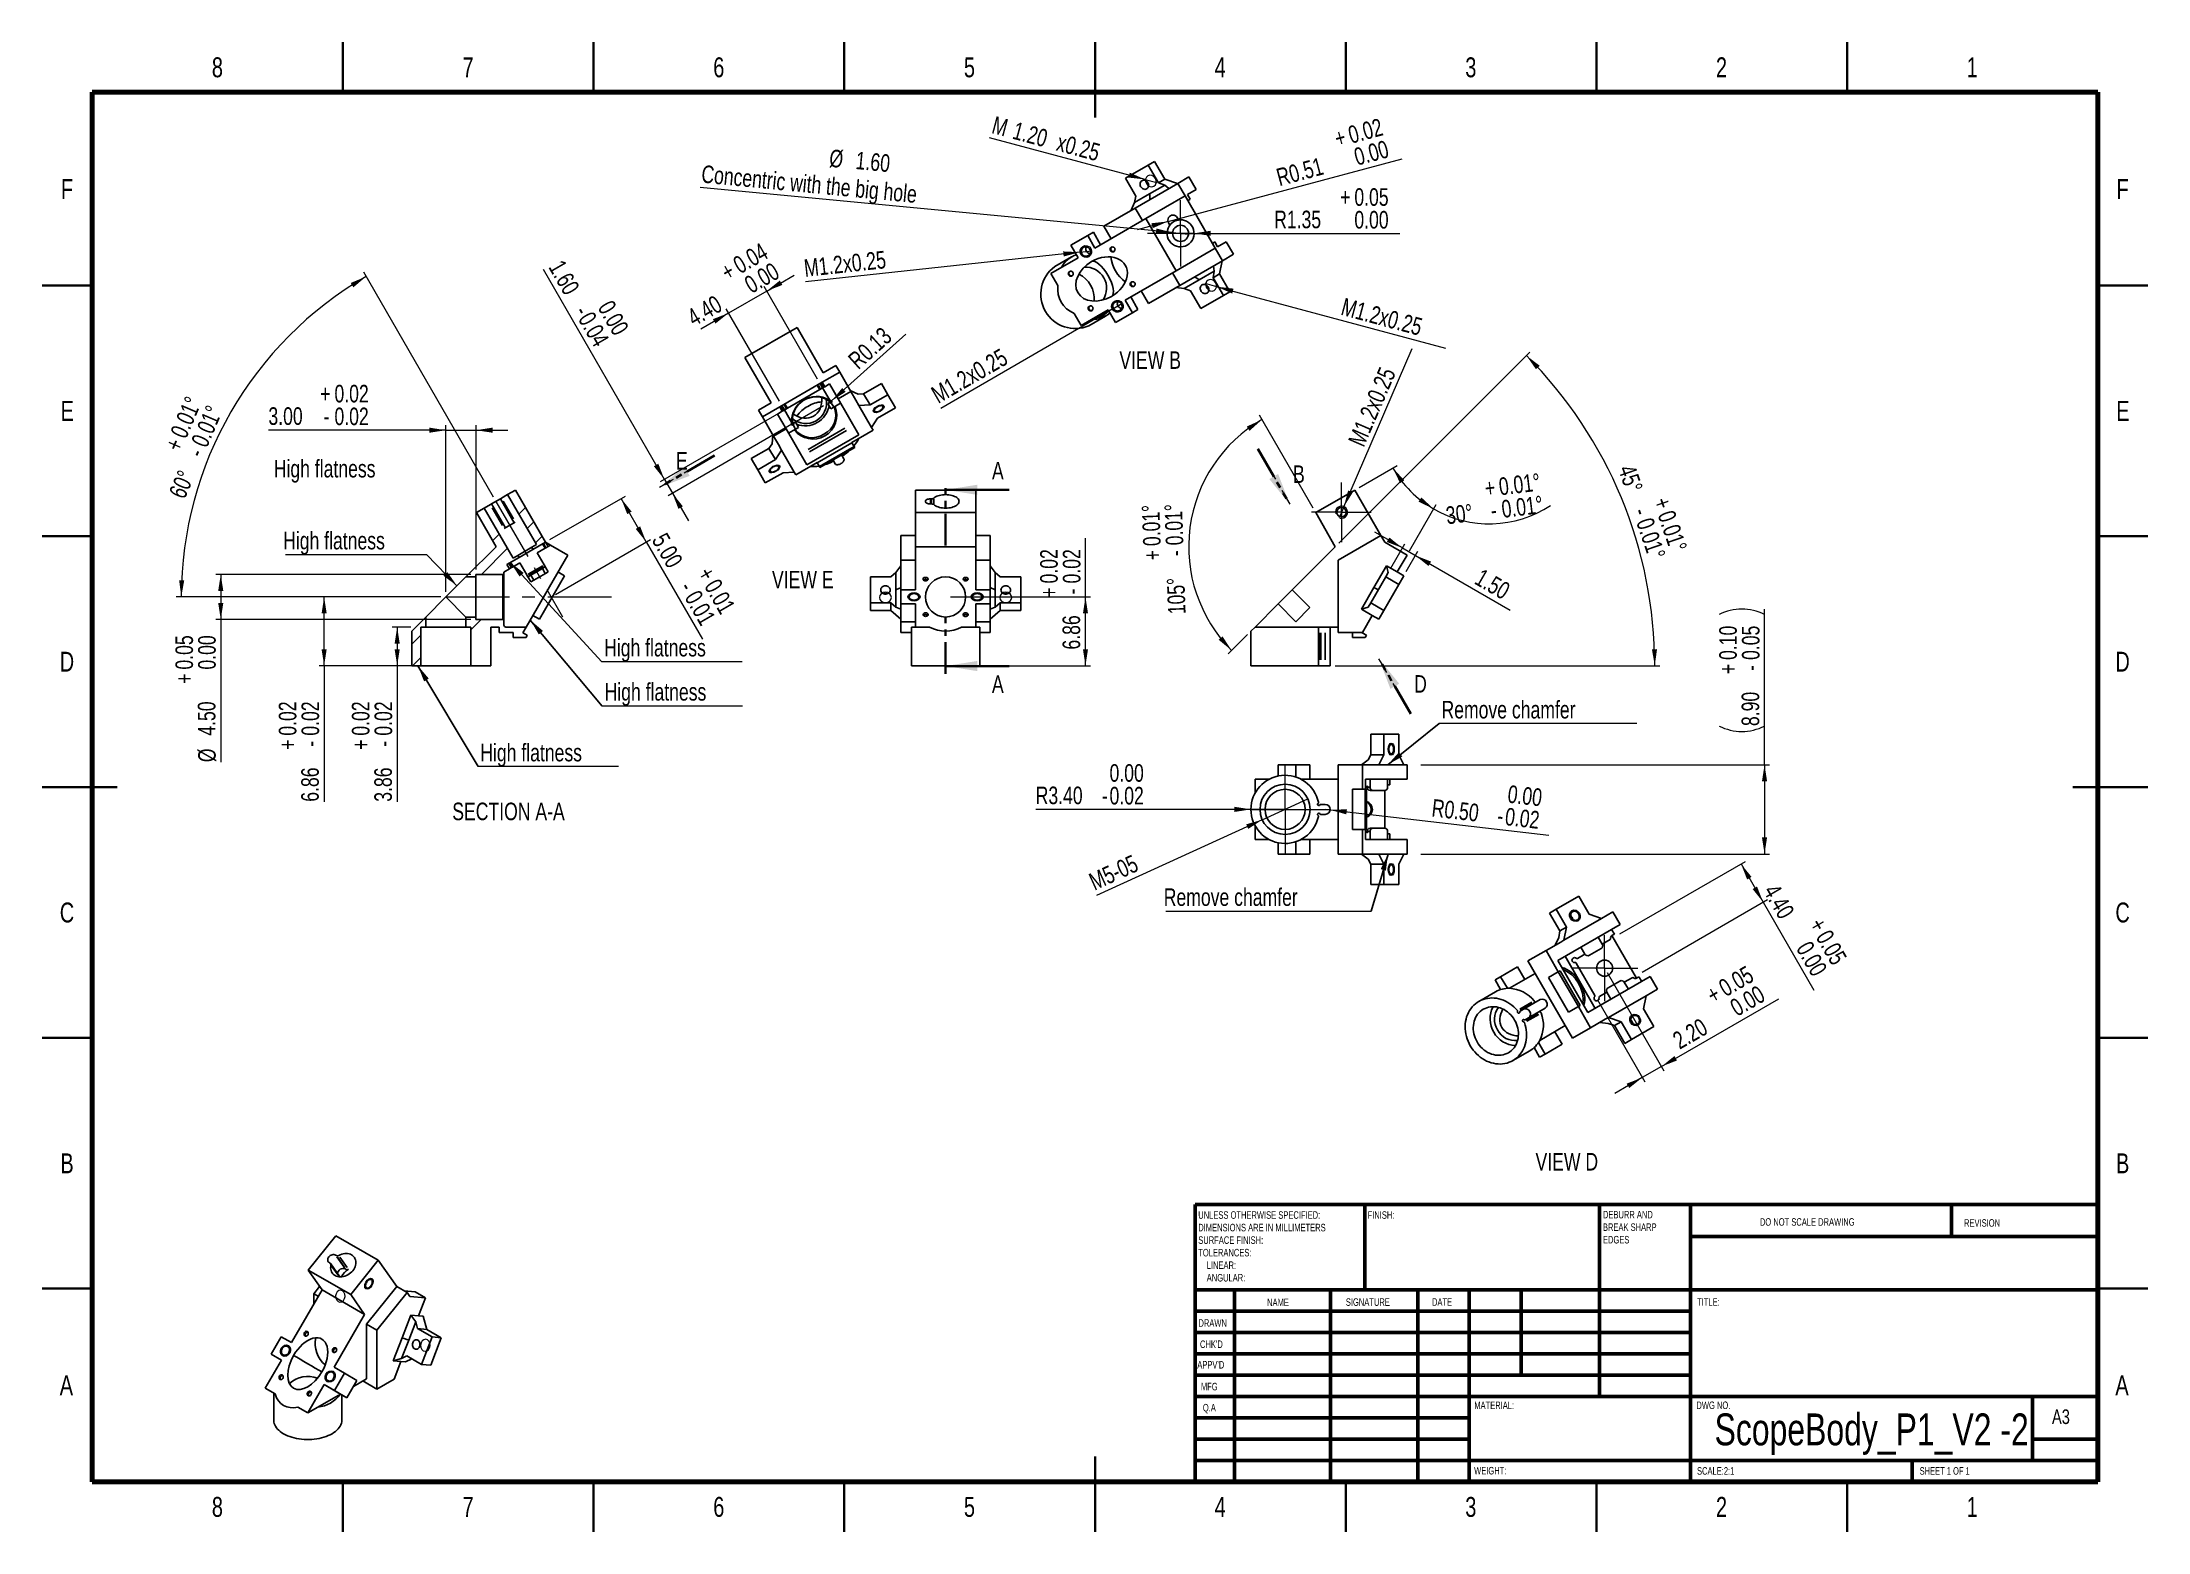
# Model space of a CAD drawing. Header units: millimetres. Extents: x 0 to 420, y 0 to 297.
import ezdxf

# ---------------------------------------------------------------- set-up
doc = ezdxf.new("R2010")
doc.units = ezdxf.units.MM
doc.header["$PDSIZE"] = -1
for name, pattern in [('CENTERX2', [20.32, 12.7, -2.54, 2.54, -2.54]), ('HIDDEN', [1.905, 1.27, -0.635]), ('PHANTOM', [12.7, 6.35, -1.27, 1.27, -1.27, 1.27, -1.27])]:
    doc.linetypes.add(name, pattern=pattern)
doc.styles.add('SLDTEXTSTYLE0', font='TXT', dxfattribs={"width": 0.75})
doc.styles.add('SLDTEXTSTYLE1', font='TXT', dxfattribs={"width": 0.686449})
doc.styles.add('SLDTEXTSTYLE2', font='TXT', dxfattribs={"width": 0.6875})
doc.dimstyles.new('SLDDIMSTYLE0', dxfattribs={"dimtxt": 3.5, "dimasz": 3.302, "dimexe": 0, "dimexo": 0.0625, "dimgap": 0.875, "dimtad": 1, "dimdec": 4, "dimlfac": 0.5, "dimzin": 12, "dimdsep": 46, "dimtxsty": 'SLDTEXTSTYLE0', "dimsah": 1, "dimcen": 0.09, "dimazin": 3, "dimtol": 1, "dimtp": 0.01, "dimtm": 0.01, "dimtfac": 1, "dimtofl": 0, "dimtmove": 0, "dimatfit": 3, "dimfxl": 0, "dimfrac": 2, "dimtolj": 1, "dimarcsym": 0})
doc.dimstyles.new('SLDDIMSTYLE1', dxfattribs={"dimtxt": 3.5, "dimasz": 3.302, "dimexe": 0, "dimexo": 0.0625, "dimgap": 0.875, "dimtad": 1, "dimlfac": 0.5, "dimrnd": 1e-09, "dimzin": 4, "dimdsep": 46, "dimtxsty": 'SLDTEXTSTYLE0', "dimsah": 1, "dimcen": 0.09, "dimadec": 0, "dimazin": 1, "dimtfac": 1, "dimtmove": 0, "dimatfit": 0, "dimfxl": 0, "dimfrac": 2, "dimtolj": 1, "dimtzin": 12, "dimarcsym": 0})
doc.dimstyles.new('SLDDIMSTYLE10', dxfattribs={"dimtxt": 3.5, "dimasz": 3.302, "dimexe": 0, "dimexo": 0.0625, "dimgap": 0.875, "dimtad": 1, "dimlfac": 0.5, "dimrnd": 1e-09, "dimzin": 4, "dimdsep": 46, "dimtxsty": 'SLDTEXTSTYLE0', "dimsah": 1, "dimcen": 0.09, "dimadec": 0, "dimazin": 1, "dimtol": 1, "dimtp": 0.05, "dimtfac": 1, "dimtofl": 0, "dimtmove": 0, "dimatfit": 3, "dimfxl": 0, "dimfrac": 2, "dimtolj": 1, "dimtzin": 0, "dimarcsym": 0})
doc.dimstyles.new('SLDDIMSTYLE11', dxfattribs={"dimtxt": 3.5, "dimasz": 3.302, "dimexe": 0, "dimexo": 0.0625, "dimgap": 0.875, "dimtad": 1, "dimlfac": 0.5, "dimrnd": 1e-09, "dimzin": 4, "dimdsep": 46, "dimtxsty": 'SLDTEXTSTYLE0', "dimsah": 1, "dimcen": 0.09, "dimadec": 0, "dimazin": 1, "dimtol": 1, "dimtp": 0.02, "dimtm": 0.02, "dimtfac": 1, "dimtmove": 0, "dimatfit": 0, "dimfxl": 0, "dimfrac": 2, "dimtolj": 1, "dimarcsym": 0})
doc.dimstyles.new('SLDDIMSTYLE12', dxfattribs={"dimtxt": 3.5, "dimasz": 3.302, "dimexe": 0, "dimexo": 0.0625, "dimgap": 0.875, "dimtad": 1, "dimlfac": 0.5, "dimrnd": 1e-09, "dimzin": 12, "dimdsep": 46, "dimtxsty": 'SLDTEXTSTYLE0', "dimsah": 1, "dimcen": 0, "dimadec": 0, "dimazin": 3, "dimtol": 1, "dimtp": 0.05, "dimtfac": 1, "dimtofl": 0, "dimtmove": 0, "dimatfit": 3, "dimfxl": 0, "dimfrac": 2, "dimtolj": 1, "dimtzin": 0, "dimarcsym": 0})
doc.dimstyles.new('SLDDIMSTYLE13', dxfattribs={"dimtxt": 3.5, "dimasz": 3.302, "dimexe": 0, "dimexo": 0.0625, "dimgap": 0.875, "dimtad": 1, "dimlfac": 0.5, "dimrnd": 1e-09, "dimdsep": 46, "dimtxsty": 'SLDTEXTSTYLE0', "dimsah": 1, "dimcen": 0, "dimadec": 0, "dimazin": 2, "dimtol": 1, "dimtp": 0.02, "dimtfac": 1, "dimtofl": 0, "dimtmove": 1, "dimatfit": 3, "dimfxl": 0, "dimfrac": 2, "dimtolj": 1, "dimtzin": 0, "dimarcsym": 0})
doc.dimstyles.new('SLDDIMSTYLE14', dxfattribs={"dimtxt": 3.5, "dimasz": 3.302, "dimexe": 0, "dimexo": 0.0625, "dimgap": 0.875, "dimtad": 1, "dimlfac": 0.5, "dimrnd": 1e-09, "dimzin": 4, "dimdsep": 46, "dimtxsty": 'SLDTEXTSTYLE0', "dimblk1": 'NONE', "dimsah": 1, "dimcen": 0, "dimadec": 0, "dimazin": 1, "dimtfac": 1, "dimtmove": 0, "dimatfit": 3, "dimldrblk": 'NONE', "dimfxl": 0, "dimfrac": 2, "dimtolj": 1, "dimtzin": 12, "dimarcsym": 0})
doc.dimstyles.new('SLDDIMSTYLE15', dxfattribs={"dimtxt": 3.5, "dimasz": 3.302, "dimexe": 0, "dimexo": 0.0625, "dimgap": 0.875, "dimtad": 1, "dimlfac": 0.5, "dimrnd": 1e-09, "dimzin": 4, "dimdsep": 46, "dimtxsty": 'SLDTEXTSTYLE0', "dimblk1": 'NONE', "dimsah": 1, "dimcen": 0, "dimadec": 0, "dimazin": 1, "dimtfac": 1, "dimtmove": 0, "dimatfit": 3, "dimldrblk": 'NONE', "dimfxl": 0, "dimfrac": 2, "dimtolj": 1, "dimtzin": 12, "dimarcsym": 0})
doc.dimstyles.new('SLDDIMSTYLE16', dxfattribs={"dimtxt": 3.5, "dimasz": 3.302, "dimexe": 0, "dimexo": 0.0625, "dimgap": 0.875, "dimtad": 1, "dimlfac": 0.5, "dimrnd": 1e-09, "dimzin": 4, "dimdsep": 46, "dimtxsty": 'SLDTEXTSTYLE0', "dimsah": 1, "dimcen": 0.09, "dimadec": 0, "dimazin": 1, "dimtol": 1, "dimtp": 0.05, "dimtfac": 1, "dimtmove": 0, "dimatfit": 0, "dimfxl": 0, "dimfrac": 2, "dimtolj": 1, "dimtzin": 0, "dimarcsym": 0})
doc.dimstyles.new('SLDDIMSTYLE17', dxfattribs={"dimtxt": 3.5, "dimasz": 3.302, "dimexe": 0, "dimexo": 0.0625, "dimgap": 0.875, "dimtad": 1, "dimlfac": 0.5, "dimrnd": 1e-09, "dimzin": 4, "dimdsep": 46, "dimtxsty": 'SLDTEXTSTYLE0', "dimsah": 1, "dimcen": 0.09, "dimadec": 0, "dimazin": 1, "dimtol": 1, "dimtm": 0.04, "dimtfac": 1, "dimtmove": 0, "dimatfit": 0, "dimfxl": 0, "dimfrac": 2, "dimtolj": 1, "dimtzin": 0, "dimarcsym": 0})
doc.dimstyles.new('SLDDIMSTYLE18', dxfattribs={"dimtxt": 3.5, "dimasz": 3.302, "dimexe": 0, "dimexo": 0.0625, "dimgap": 0.875, "dimtad": 1, "dimlfac": 0.5, "dimrnd": 1e-09, "dimdsep": 46, "dimtxsty": 'SLDTEXTSTYLE0', "dimsah": 1, "dimcen": 0, "dimadec": 0, "dimazin": 2, "dimtfac": 1, "dimtofl": 0, "dimtmove": 0, "dimatfit": 3, "dimfxl": 0, "dimfrac": 2, "dimtolj": 1, "dimtzin": 12, "dimarcsym": 0})
doc.dimstyles.new('SLDDIMSTYLE19', dxfattribs={"dimtxt": 3.5, "dimasz": 3.302, "dimexe": 0, "dimexo": 0.0625, "dimgap": 0.875, "dimtad": 1, "dimlfac": 0.5, "dimrnd": 1e-09, "dimzin": 4, "dimdsep": 46, "dimtxsty": 'SLDTEXTSTYLE0', "dimsah": 1, "dimcen": 0.09, "dimadec": 0, "dimazin": 1, "dimtol": 1, "dimtp": 0.04, "dimtfac": 1, "dimtmove": 0, "dimatfit": 0, "dimfxl": 0, "dimfrac": 2, "dimtolj": 1, "dimtzin": 0, "dimarcsym": 0})
doc.dimstyles.new('SLDDIMSTYLE2', dxfattribs={"dimtxt": 3.5, "dimasz": 3.302, "dimexe": 0, "dimexo": 0.0625, "dimgap": 0.875, "dimtad": 1, "dimlfac": 0.5, "dimrnd": 1e-09, "dimzin": 12, "dimdsep": 46, "dimtxsty": 'SLDTEXTSTYLE0', "dimblk1": 'NONE', "dimsah": 1, "dimcen": 0, "dimadec": 0, "dimazin": 3, "dimtfac": 1, "dimtmove": 0, "dimatfit": 3, "dimldrblk": 'NONE', "dimfxl": 0, "dimfrac": 2, "dimtolj": 1, "dimtzin": 12, "dimarcsym": 0})
doc.dimstyles.new('SLDDIMSTYLE3', dxfattribs={"dimtxt": 3.5, "dimasz": 3.302, "dimexe": 0, "dimexo": 0.0625, "dimgap": 0.875, "dimtad": 1, "dimlfac": 0.5, "dimrnd": 1e-09, "dimzin": 12, "dimdsep": 46, "dimtxsty": 'SLDTEXTSTYLE0', "dimsah": 1, "dimcen": 0.09, "dimadec": 0, "dimazin": 3, "dimtol": 1, "dimtp": 0.02, "dimtm": 0.02, "dimtfac": 1, "dimtofl": 0, "dimtmove": 0, "dimatfit": 3, "dimfxl": 0, "dimfrac": 2, "dimtolj": 1, "dimarcsym": 0})
doc.dimstyles.new('SLDDIMSTYLE4', dxfattribs={"dimtxt": 3.5, "dimasz": 3.302, "dimexe": 0, "dimexo": 0.0625, "dimgap": 0.875, "dimtad": 1, "dimlfac": 0.5, "dimrnd": 1e-09, "dimzin": 12, "dimdsep": 46, "dimtxsty": 'SLDTEXTSTYLE0', "dimblk1": 'NONE', "dimsah": 1, "dimcen": 0, "dimadec": 0, "dimazin": 3, "dimtfac": 1, "dimtmove": 0, "dimatfit": 3, "dimldrblk": 'NONE', "dimfxl": 0, "dimfrac": 2, "dimtolj": 1, "dimtzin": 12, "dimarcsym": 0})
doc.dimstyles.new('SLDDIMSTYLE5', dxfattribs={"dimtxt": 3.5, "dimasz": 3.302, "dimexe": 0, "dimexo": 0.0625, "dimgap": 0.875, "dimtad": 1, "dimlfac": 0.5, "dimrnd": 1e-09, "dimzin": 4, "dimdsep": 46, "dimtxsty": 'SLDTEXTSTYLE0', "dimsah": 1, "dimcen": 0, "dimadec": 0, "dimazin": 1, "dimtol": 1, "dimtm": 0.02, "dimtfac": 1, "dimtofl": 0, "dimtmove": 0, "dimatfit": 3, "dimfxl": 0, "dimfrac": 2, "dimtolj": 1, "dimtzin": 0, "dimarcsym": 0})
doc.dimstyles.new('SLDDIMSTYLE6', dxfattribs={"dimtxt": 3.5, "dimasz": 3.302, "dimexe": 0, "dimexo": 0.0625, "dimgap": 0.875, "dimtad": 1, "dimlfac": 0.5, "dimrnd": 1e-09, "dimzin": 0, "dimdsep": 46, "dimtxsty": 'SLDTEXTSTYLE0', "dimsah": 1, "dimcen": 0, "dimadec": 0, "dimazin": 0, "dimtol": 1, "dimtm": 0.02, "dimtfac": 1, "dimtofl": 0, "dimtmove": 0, "dimatfit": 3, "dimfxl": 0, "dimfrac": 2, "dimtolj": 1, "dimtzin": 0, "dimarcsym": 0})
doc.dimstyles.new('SLDDIMSTYLE7', dxfattribs={"dimtxt": 3.5, "dimasz": 3.302, "dimexe": 0, "dimexo": 0.0625, "dimgap": 0.875, "dimtad": 1, "dimlfac": 0.5, "dimrnd": 1e-09, "dimzin": 4, "dimdsep": 46, "dimtxsty": 'SLDTEXTSTYLE0', "dimsah": 1, "dimcen": 0.09, "dimadec": 0, "dimazin": 1, "dimtol": 1, "dimtp": 0.1, "dimtm": 0.05, "dimtfac": 1, "dimtofl": 0, "dimtmove": 0, "dimatfit": 3, "dimfxl": 0, "dimfrac": 2, "dimtolj": 1, "dimtzin": 0, "dimarcsym": 0})
doc.dimstyles.new('SLDDIMSTYLE8', dxfattribs={"dimtxt": 0.18, "dimasz": 3.302, "dimexe": 0, "dimexo": 0.0625, "dimgap": 0, "dimtad": 0, "dimtih": 1, "dimtoh": 1, "dimdec": 0, "dimrnd": 1e-09, "dimzin": 0, "dimdsep": 46, "dimtxsty": 'Standard', "dimsah": 1, "dimcen": 0.09, "dimadec": 0, "dimazin": 0, "dimtfac": 3.302, "dimtdec": 0, "dimtofl": 0, "dimtmove": 0, "dimatfit": 3, "dimfxl": 0, "dimfrac": 2, "dimtolj": 1, "dimtzin": 0, "dimarcsym": 0})
doc.dimstyles.new('SLDDIMSTYLE9', dxfattribs={"dimtxt": 3.5, "dimasz": 3.302, "dimexe": 0, "dimexo": 0.0625, "dimgap": 0.875, "dimtad": 1, "dimlfac": 0.5, "dimrnd": 1e-09, "dimzin": 4, "dimdsep": 46, "dimtxsty": 'SLDTEXTSTYLE0', "dimsah": 1, "dimcen": 0.09, "dimadec": 0, "dimazin": 1, "dimtol": 1, "dimtp": 0.01, "dimtm": 0.01, "dimtfac": 1, "dimtofl": 0, "dimtmove": 0, "dimatfit": 3, "dimfxl": 0, "dimfrac": 2, "dimtolj": 1, "dimarcsym": 0})

msp = doc.modelspace()

# ---------------------------------------------------------------- texts
at = {"color": 7, "linetype": 'Continuous', "lineweight": 0}
for s, insert, char_height, attachment_point, style in [('8', (34.96004, 293.96461), 3.96875, 2, 'SLDTEXTSTYLE0'), ('6', (134.96004, 293.96461), 3.96875, 2, 'SLDTEXTSTYLE0'), ('3', (284.96004, 293.96461), 3.96875, 2, 'SLDTEXTSTYLE0'), ('2', (334.96004, 293.96461), 3.96875, 2, 'SLDTEXTSTYLE0'), ('7', (84.96004, 293.96461), 3.96875, 2, 'SLDTEXTSTYLE0'), ('5', (184.96004, 293.96461), 3.96875, 2, 'SLDTEXTSTYLE0'), ('4', (234.96004, 293.96461), 3.96875, 2, 'SLDTEXTSTYLE0'), ('1', (384.96004, 293.96461), 3.96875, 2, 'SLDTEXTSTYLE0'), ('F', (4.95774, 269.71461), 3.96875, 2, 'SLDTEXTSTYLE0'), ('F', (414.95774, 269.71461), 3.96875, 2, 'SLDTEXTSTYLE0'), ('VIEW B', (221.0113, 235.35898), 3.5, 2, 'SLDTEXTSTYLE0'), ('E', (5.00781, 225.46461), 3.96875, 2, 'SLDTEXTSTYLE0'), ('E', (415.00781, 225.46461), 3.96875, 2, 'SLDTEXTSTYLE0'), ('High flatness', (46.20568, 213.71664), 3.5, 1, 'SLDTEXTSTYLE0'), ('VIEW E', (151.71821, 191.59352), 3.5, 2, 'SLDTEXTSTYLE0'), ('D', (4.95269, 175.46461), 3.96875, 2, 'SLDTEXTSTYLE0'), ('D', (414.95269, 175.46461), 3.96875, 2, 'SLDTEXTSTYLE0'), ('SECTION A-A', (93.02151, 145.38231), 3.5, 2, 'SLDTEXTSTYLE0'), ('C', (4.95866, 125.46461), 3.96875, 2, 'SLDTEXTSTYLE0'), ('C', (414.95866, 125.46461), 3.96875, 2, 'SLDTEXTSTYLE0'), ('B', (4.9706, 75.46461), 3.96875, 2, 'SLDTEXTSTYLE0'), ('VIEW D', (304.10587, 75.54118), 3.5, 2, 'SLDTEXTSTYLE0'), ('B', (414.9706, 75.46461), 3.96875, 2, 'SLDTEXTSTYLE0'), ('FINISH:', (264.37129, 63.91927), 1.5, 1, 'SLDTEXTSTYLE0'), ('DO NOT SCALE DRAWING', (342.61464, 62.53299), 1.5, 1, 'SLDTEXTSTYLE0'), ('REVISION', (383.32758, 62.33491), 1.5, 1, 'SLDTEXTSTYLE0'), ('NAME', (244.32224, 46.50148), 1.5, 1, 'SLDTEXTSTYLE0'), ('SIGNATURE', (260.03359, 46.56176), 1.5, 1, 'SLDTEXTSTYLE0'), ('DATE', (277.2147, 46.57618), 1.5, 1, 'SLDTEXTSTYLE0'), ('TITLE:', (330.09016, 46.57618), 1.5, 1, 'SLDTEXTSTYLE0'), ('DRAWN', (230.64336, 42.38478), 1.5, 1, 'SLDTEXTSTYLE1'), ("CHK'D", (230.93922, 38.16185), 1.5, 1, 'SLDTEXTSTYLE0'), ("APPV'D", (230.40172, 34.06587), 1.5, 1, 'SLDTEXTSTYLE0'), ('A', (4.83969, 31.21461), 3.96875, 2, 'SLDTEXTSTYLE0'), ('MFG', (231.12401, 29.71578), 1.5, 1, 'SLDTEXTSTYLE0'), ('A', (414.83969, 31.21461), 3.96875, 2, 'SLDTEXTSTYLE0'), ('Q.A', (231.50904, 25.50466), 1.5, 1, 'SLDTEXTSTYLE0'), ('MATERIAL:', (285.64586, 25.98606), 1.5, 1, 'SLDTEXTSTYLE0'), ('DWG NO.', (329.953, 25.98606), 1.5, 1, 'SLDTEXTSTYLE0'), ('ScopeBody_P1_V2 -2', (364.90669, 23.60691), 6.35, 2, 'SLDTEXTSTYLE0'), ('A3', (400.87116, 24.40639), 2.910417, 1, 'SLDTEXTSTYLE0'), ('WEIGHT:', (285.61781, 12.94931), 1.4986, 1, 'SLDTEXTSTYLE0'), ('SCALE:2:1', (330.07397, 12.90009), 1.5, 1, 'SLDTEXTSTYLE0'), ('SHEET 1 OF 1', (374.47829, 12.90009), 1.5, 1, 'SLDTEXTSTYLE2'), ('8', (34.96004, 6.96461), 3.96875, 2, 'SLDTEXTSTYLE0'), ('7', (84.96004, 6.96461), 3.96875, 2, 'SLDTEXTSTYLE0'), ('6', (134.96004, 6.96461), 3.96875, 2, 'SLDTEXTSTYLE0'), ('5', (184.96004, 6.96461), 3.96875, 2, 'SLDTEXTSTYLE0'), ('4', (234.96004, 6.96461), 3.96875, 2, 'SLDTEXTSTYLE0'), ('3', (284.96004, 6.96461), 3.96875, 2, 'SLDTEXTSTYLE0'), ('2', (334.96004, 6.96461), 3.96875, 2, 'SLDTEXTSTYLE0'), ('1', (384.96004, 6.96461), 3.96875, 2, 'SLDTEXTSTYLE0')]:
    msp.add_mtext(s, dxfattribs=dict(at, insert=insert, char_height=char_height, attachment_point=attachment_point, style=style))
at = {"color": 7, "linetype": 'Continuous', "char_height": 3.5, "attachment_point": 1, "style": 'SLDTEXTSTYLE0'}
for insert in [(189.44963, 213.30493), (189.44963, 170.76587)]:
    msp.add_mtext('A', dxfattribs=dict(at, insert=insert))

# ---------------------------------------------------------------- blocks, each defined once
blk = doc.blocks.new('SW_NOTE_0')
at = {"color": 0, "linetype": 'Continuous', "lineweight": 0, "char_height": 1.5, "attachment_point": 1, "style": 'SLDTEXTSTYLE0'}
for s, insert in [('UNLESS OTHERWISE SPECIFIED:', (0, 1.93)), ('SURFACE FINISH:', (0, -3.07)), ('DIMENSIONS ARE IN MILLIMETERS', (0, -0.57)), ('TOLERANCES:', (0, -5.57)), ('LINEAR:', (1.69, -8.07)), ('ANGULAR:', (1.69, -10.57))]:
    blk.add_mtext(s, dxfattribs=dict(at, insert=insert))
blk = doc.blocks.new('SW_NOTE_0_1')
at = {"color": 0, "linetype": 'Continuous', "lineweight": 0, "char_height": 1.5, "attachment_point": 1, "style": 'SLDTEXTSTYLE0'}
for s, insert in [('DEBURR AND', (0, 1.93)), ('BREAK SHARP', (0, -0.57)), ('EDGES', (0, -3.07))]:
    blk.add_mtext(s, dxfattribs=dict(at, insert=insert))
blk = doc.blocks.new('_D')
at = {"color": 7, "linetype": 'Continuous', "lineweight": 0}
for p, q in [((253.52, 204.06), (242.81, 222.61)), ((240.41, 178.88), (236.54, 175.02))]:
    blk.add_line(p, q, dxfattribs=at)
at = {"color": 7, "linetype": 'Continuous', "lineweight": 18}
blk.add_arc((257.93, 196.41), 29.25, 120, 225, dxfattribs=at)
for points in [[(243.31, 221.74), (240.27, 220.36), (240.82, 219.51)], [(237.25, 175.73), (235.43, 178.53), (234.67, 177.85)]]:
    blk.add_solid(points, dxfattribs=at)
at = {"color": 7, "linetype": 'Continuous', "lineweight": 18, "char_height": 3.5, "attachment_point": 1, "rotation": 92.0479, "style": 'SLDTEXTSTYLE0'}
for s, insert in [('0.01°', (219.62, 196.46)), ('0.01°', (224.14, 196.62)), ('+', (219.72, 193.63)), ('-', (224.22, 194.43)), ('105°', (224.58, 182.88))]:
    blk.add_mtext(s, dxfattribs=dict(at, insert=insert))
blk = doc.blocks.new('_D_1')
at = {"color": 7, "linetype": 'Continuous', "lineweight": 0}
for p, q in [((258.64, 197.12), (296.74, 235.22)), ((257.91, 172.67), (322.65, 172.67))]:
    blk.add_line(p, q, dxfattribs=at)
at = {"color": 7, "linetype": 'Continuous', "lineweight": 18}
blk.add_arc((234.19, 172.67), 87.46, 0, 45, dxfattribs=at)
for points in [[(296.04, 234.51), (297.96, 231.78), (298.69, 232.49)], [(321.65, 172.67), (322.1, 175.98), (321.08, 175.96)]]:
    blk.add_solid(points, dxfattribs=at)
at = {"color": 7, "linetype": 'Continuous', "lineweight": 18, "char_height": 3.5, "attachment_point": 1, "rotation": 288.9865, "style": 'SLDTEXTSTYLE0'}
for s, insert in [('45°', (317.62, 213.05)), ('+', (324.56, 206.63)), ('0.01°', (321.2, 202.48)), ('-', (320.49, 204.55)), ('0.01°', (325.48, 203.95))]:
    blk.add_mtext(s, dxfattribs=dict(at, insert=insert))
blk = doc.blocks.new('_D_2')
at = {"color": 7, "linetype": 'Continuous', "lineweight": 0}
for p, q in [((262.68, 208.19), (270.28, 212.58)), ((272.74, 195.61), (278.05, 204.81))]:
    blk.add_line(p, q, dxfattribs=at)
at = {"color": 7, "linetype": 'Continuous', "lineweight": 18}
for start, end in [(210, 240), (240, 303.2633)]:
    blk.add_arc((288.66, 223.2), 22.23, start, end, dxfattribs=at)
for points in [[(269.41, 212.08), (270.85, 209.07), (271.69, 209.64)], [(277.55, 203.94), (275.1, 206.22), (274.53, 205.38)]]:
    blk.add_solid(points, dxfattribs=at)
at = {"color": 7, "linetype": 'Continuous', "lineweight": 18, "char_height": 3.5, "attachment_point": 1, "rotation": 6.8541, "style": 'SLDTEXTSTYLE0'}
for s, insert in [('0.01°', (290.36, 210.11)), ('+', (287.55, 209.77)), ('0.01°', (290.9, 205.62)), ('30°', (279.81, 204.34)), ('-', (288.72, 205.36))]:
    blk.add_mtext(s, dxfattribs=dict(at, insert=insert))
blk = doc.blocks.new('_D_3')
at = {"color": 7, "linetype": 'Continuous', "lineweight": 0}
for p, q in [((271.31, 196.15), (265.81, 199.32)), ((268.99, 192.12), (271.81, 197.01)), ((271.31, 196.15), (273.91, 194.65)), ((272.09, 191.49), (274.41, 195.51)), ((273.91, 194.65), (292.78, 183.75))]:
    blk.add_line(p, q, dxfattribs=at)
at = {"color": 7, "linetype": 'Continuous', "lineweight": 18}
for points in [[(271.31, 196.15), (268.71, 198.24), (268.2, 197.36)], [(273.91, 194.65), (276.52, 192.56), (277.03, 193.44)]]:
    blk.add_solid(points, dxfattribs=at)
at = {"color": 7, "linetype": 'Continuous', "lineweight": 18, "insert": (287.2, 192.18), "char_height": 3.5, "attachment_point": 1, "rotation": 330, "style": 'SLDTEXTSTYLE0'}
blk.add_mtext('1.50', dxfattribs=at)
blk = doc.blocks.new('_D_4')
at = {"color": 7, "linetype": 'Continuous', "lineweight": 0}
for q in [(273.23, 235.93), (258.69, 202.18)]:
    blk.add_line((259.64, 204.38), q, dxfattribs=at)
at = {"color": 7, "linetype": 'Continuous', "lineweight": 18}
blk.add_solid([(259.64, 204.38), (261.41, 207.21), (260.48, 207.61)], dxfattribs=at)
at = {"color": 7, "linetype": 'Continuous', "lineweight": 18, "insert": (260.38, 217.46), "char_height": 3.5, "attachment_point": 1, "rotation": 66.698, "style": 'SLDTEXTSTYLE0'}
blk.add_mtext('M1.2x0.25', dxfattribs=at)
blk = doc.blocks.new('_None')
blk = doc.blocks.new('SW_CENTERMARKSYMBOL_0')
at = {"color": 0, "linetype": 'Continuous', "lineweight": 18}
for p, q in [((0, 5), (0, 5.95)), ((0, 0), (0, 5)), ((-5, 0), (-5.95, 0)), ((0, 0), (-5, 0)), ((0, 0), (0, -5)), ((0, 0), (5, 0)), ((5, 0), (5.95, 0)), ((0, -5), (0, -5.95))]:
    blk.add_line(p, q, dxfattribs=at)
blk = doc.blocks.new('SW_PROJECTIONARROW_0')
at = {"color": 0, "linetype": 'HIDDEN', "lineweight": 18}
blk.add_line((242.48, 215.9), (248.83, 204.9), dxfattribs=at)
blk.add_line((242.48, 215.9), (248.83, 204.9), dxfattribs=at)
at = {"color": 0, "linetype": 'PHANTOM', "lineweight": 35}
blk.add_line((242.48, 215.9), (248.83, 204.9), dxfattribs=at)
at = {"color": 0, "linetype": 'Continuous', "lineweight": 25}
blk.add_solid([(248.83, 204.9), (246.53, 210.91), (244.77, 209.89)], dxfattribs=at)
blk.add_solid([(248.83, 204.9), (246.53, 210.91), (244.77, 209.89)], dxfattribs=at)
at = {"color": 0, "linetype": 'Continuous', "lineweight": 25, "insert": (249.5, 212.62), "char_height": 3.5, "attachment_point": 1, "style": 'SLDTEXTSTYLE0'}
blk.add_mtext('B', dxfattribs=at)
blk.add_mtext('B', dxfattribs=at)
blk = doc.blocks.new('SW_PROJECTIONARROW_1')
at = {"color": 0, "linetype": 'HIDDEN', "lineweight": 18}
blk.add_line((272.97, 163.08), (266.62, 174.08), dxfattribs=at)
blk.add_line((272.97, 163.08), (266.62, 174.08), dxfattribs=at)
at = {"color": 0, "linetype": 'PHANTOM', "lineweight": 35}
blk.add_line((272.97, 163.08), (266.62, 174.08), dxfattribs=at)
at = {"color": 0, "linetype": 'Continuous', "lineweight": 25}
blk.add_solid([(266.62, 174.08), (268.92, 168.07), (270.68, 169.09)], dxfattribs=at)
blk.add_solid([(266.62, 174.08), (268.92, 168.07), (270.68, 169.09)], dxfattribs=at)
at = {"color": 0, "linetype": 'Continuous', "lineweight": 25, "insert": (273.65, 170.8), "char_height": 3.5, "attachment_point": 1, "style": 'SLDTEXTSTYLE0'}
blk.add_mtext('D', dxfattribs=at)
blk.add_mtext('D', dxfattribs=at)
blk = doc.blocks.new('_D_5')
at = {"color": 7, "linetype": 'Continuous', "lineweight": 0}
for p, q in [((208.1, 186.39), (208.1, 198.13)), ((181.2, 186.39), (209.1, 186.39)), ((208.1, 172.67), (208.1, 186.39)), ((188, 172.67), (209.1, 172.67))]:
    blk.add_line(p, q, dxfattribs=at)
at = {"color": 7, "linetype": 'Continuous', "lineweight": 18}
for points in [[(208.1, 186.39), (207.59, 183.09), (208.61, 183.09)], [(208.1, 172.67), (208.61, 175.97), (207.59, 175.97)]]:
    blk.add_solid(points, dxfattribs=at)
at = {"color": 7, "linetype": 'Continuous', "lineweight": 18, "char_height": 3.5, "attachment_point": 1, "rotation": 90, "style": 'SLDTEXTSTYLE0'}
for s, insert in [('0.02', (199.06, 189.08)), ('0.02', (203.59, 189.08)), ('+', (199.06, 186.25)), ('-', (203.59, 186.89)), ('6.86', (203.53, 175.9))]:
    blk.add_mtext(s, dxfattribs=dict(at, insert=insert))
blk = doc.blocks.new('_D_6')
at = {"color": 7, "linetype": 'Continuous', "lineweight": 0}
for q in [(252.46, 146.12), (210.31, 126.9)]:
    blk.add_line((243.36, 141.97), q, dxfattribs=at)
at = {"color": 7, "linetype": 'Continuous', "lineweight": 18}
blk.add_solid([(243.36, 141.97), (240.15, 141.06), (240.57, 140.14)], dxfattribs=at)
at = {"color": 7, "linetype": 'Continuous', "lineweight": 18, "insert": (208.44, 130.99), "char_height": 3.5, "attachment_point": 1, "rotation": 24.5108, "style": 'SLDTEXTSTYLE0'}
blk.add_mtext('M5-05', dxfattribs=at)
blk = doc.blocks.new('_D_7')
at = {"color": 7, "linetype": 'Continuous', "lineweight": 0}
for q in [(198.17, 144.04), (247.91, 144.04)]:
    blk.add_line((241.11, 144.04), q, dxfattribs=at)
at = {"color": 7, "linetype": 'Continuous', "lineweight": 18}
blk.add_solid([(241.11, 144.04), (237.81, 144.55), (237.81, 143.53)], dxfattribs=at)
at = {"color": 7, "linetype": 'Continuous', "lineweight": 18, "char_height": 3.5, "attachment_point": 1, "style": 'SLDTEXTSTYLE0'}
for s, insert in [('0.00', (212.9, 153.05)), ('R3.40', (198.17, 148.58)), ('0.02', (212.9, 148.52)), ('-', (211.35, 148.52))]:
    blk.add_mtext(s, dxfattribs=dict(at, insert=insert))
blk = doc.blocks.new('_D_8')
at = {"color": 7, "linetype": 'Continuous', "lineweight": 0}
for q in [(255.91, 144.04), (300.53, 138.92)]:
    blk.add_line((256.91, 143.93), q, dxfattribs=at)
at = {"color": 7, "linetype": 'Continuous', "lineweight": 18}
blk.add_solid([(256.91, 143.93), (260.13, 143.05), (260.25, 144.06)], dxfattribs=at)
at = {"color": 7, "linetype": 'Continuous', "lineweight": 18, "char_height": 3.5, "attachment_point": 1, "rotation": 353.4567, "style": 'SLDTEXTSTYLE0'}
for s, insert in [('0.00', (292.56, 148.89)), ('R0.50', (277.42, 146.13)), ('0.02', (292.04, 144.4)), ('-', (290.5, 144.57))]:
    blk.add_mtext(s, dxfattribs=dict(at, insert=insert))
blk = doc.blocks.new('_D_9')
at = {"color": 7, "linetype": 'Continuous', "lineweight": 0}
for p, q in [((343.54, 152.94), (343.54, 183.95)), ((274.97, 152.94), (344.54, 152.94)), ((343.54, 152.94), (343.54, 135.14)), ((274.97, 135.14), (344.54, 135.14))]:
    blk.add_line(p, q, dxfattribs=at)
at = {"color": 7, "linetype": 'Continuous', "lineweight": 18}
for centre, start, end in [((339.01, 173.83), 63.4349, 116.5651), ((339.01, 169.7), 243.4349, 296.5651)]:
    blk.add_arc(centre, 10.12, start, end, dxfattribs=at)
for points in [[(343.54, 152.94), (343.03, 149.64), (344.05, 149.64)], [(343.54, 135.14), (344.05, 138.44), (343.03, 138.44)]]:
    blk.add_solid(points, dxfattribs=at)
at = {"color": 7, "linetype": 'Continuous', "lineweight": 18, "char_height": 3.5, "attachment_point": 1, "rotation": 90, "style": 'SLDTEXTSTYLE0'}
for s, insert in [('0.10', (334.5, 173.83)), ('0.05', (339.03, 173.83)), ('+', (334.5, 171)), ('-', (339.03, 171.64)), ('8.90', (338.97, 160.65))]:
    blk.add_mtext(s, dxfattribs=dict(at, insert=insert))
blk = doc.blocks.new('SW_NOTE_0_2')
at = {"color": 0, "linetype": 'Continuous', "lineweight": 0}
blk.add_line((-40.91, 0), (0, 0), dxfattribs=at)
at = {"color": 0, "linetype": 'Continuous', "lineweight": 0, "insert": (-41.36, 4.52), "char_height": 3.5, "attachment_point": 1, "style": 'SLDTEXTSTYLE0'}
blk.add_mtext('Remove chamfer', dxfattribs=at)
blk = doc.blocks.new('SW_NOTE_0_3')
at = {"color": 0, "linetype": 'Continuous', "lineweight": 0}
blk.add_line((39.46, 0), (0, 0), dxfattribs=at)
at = {"color": 0, "linetype": 'Continuous', "lineweight": 0, "insert": (0.49, 4.53), "char_height": 3.5, "attachment_point": 1, "style": 'SLDTEXTSTYLE0'}
blk.add_mtext('Remove chamfer', dxfattribs=at)
blk = doc.blocks.new('SW_CENTERMARKSYMBOL_1')
at = {"color": 0, "linetype": 'Continuous', "lineweight": 18}
for p, q in [((0, 5), (0, 9)), ((0, 0), (0, 5)), ((-5, 0), (-9, 0)), ((0, 0), (-5, 0)), ((0, 0), (0, -5)), ((0, 0), (5, 0)), ((5, 0), (9, 0)), ((0, -5), (0, -9))]:
    blk.add_line(p, q, dxfattribs=at)
blk = doc.blocks.new('_D_10')
at = {"color": 7, "linetype": 'Continuous', "lineweight": 0}
for p, q in [((90.02, 206.31), (64.14, 251.13)), ((79.52, 186.39), (26.76, 186.39))]:
    blk.add_line(p, q, dxfattribs=at)
at = {"color": 7, "linetype": 'Continuous', "lineweight": 18}
blk.add_arc((101.52, 186.39), 73.76, 120, 180, dxfattribs=at)
for points in [[(64.64, 250.27), (61.56, 248.99), (62.08, 248.12)], [(27.76, 186.39), (28.34, 189.68), (27.33, 189.7)]]:
    blk.add_solid(points, dxfattribs=at)
at = {"color": 7, "linetype": 'Continuous', "lineweight": 18, "char_height": 3.5, "attachment_point": 1, "rotation": 66.8144, "style": 'SLDTEXTSTYLE0'}
for s, insert in [('0.01°', (25.46, 219.1)), ('0.01°', (29.62, 217.32)), ('+', (24.35, 216.5)), ('-', (28.76, 215.31)), ('60°', (25.18, 207.08))]:
    blk.add_mtext(s, dxfattribs=dict(at, insert=insert))
blk = doc.blocks.new('_D_11')
at = {"color": 7, "linetype": 'Continuous', "lineweight": 0}
for p, q in [((101.28, 197.81), (116.36, 206.51)), ((120.49, 197.35), (115.49, 206.01)), ((102.39, 186.89), (121.36, 197.85)), ((120.49, 197.35), (131.69, 177.96))]:
    blk.add_line(p, q, dxfattribs=at)
at = {"color": 7, "linetype": 'Continuous', "lineweight": 18}
for points in [[(115.49, 206.01), (116.7, 202.9), (117.58, 203.41)], [(120.49, 197.35), (119.28, 200.46), (118.4, 199.95)]]:
    blk.add_solid(points, dxfattribs=at)
at = {"color": 7, "linetype": 'Continuous', "lineweight": 18, "char_height": 3.5, "attachment_point": 1, "rotation": 300, "style": 'SLDTEXTSTYLE0'}
for s, insert in [('5.00', (124.53, 199.49)), ('+', (133.57, 192.77)), ('0.01', (134.99, 190.32)), ('-', (129.97, 189.95)), ('0.01', (131.07, 188.05))]:
    blk.add_mtext(s, dxfattribs=dict(at, insert=insert))
blk = doc.blocks.new('_D_12')
at = {"color": 7, "linetype": 'Continuous', "lineweight": 0}
for p, q in [((73.54, 180.39), (69.82, 180.39)), ((70.82, 180.39), (70.82, 172.67)), ((74.54, 172.67), (69.82, 172.67)), ((70.82, 172.67), (70.82, 145.56))]:
    blk.add_line(p, q, dxfattribs=at)
at = {"color": 7, "linetype": 'Continuous', "lineweight": 18}
for points in [[(70.82, 180.39), (70.31, 177.09), (71.33, 177.09)], [(70.82, 172.67), (71.33, 175.97), (70.31, 175.97)]]:
    blk.add_solid(points, dxfattribs=at)
at = {"color": 7, "linetype": 'Continuous', "lineweight": 18, "char_height": 3.5, "attachment_point": 1, "rotation": 90, "style": 'SLDTEXTSTYLE0'}
for s, insert in [('0.02', (61.78, 158.73)), ('0.02', (66.31, 158.73)), ('+', (61.78, 155.9)), ('-', (66.31, 156.54)), ('3.86', (66.26, 145.56))]:
    blk.add_mtext(s, dxfattribs=dict(at, insert=insert))
blk = doc.blocks.new('_D_13')
at = {"color": 7, "linetype": 'Continuous', "lineweight": 0}
for p, q in [((85.54, 190.89), (34.63, 190.89)), ((35.63, 190.89), (35.63, 181.89)), ((85.54, 181.89), (34.63, 181.89)), ((35.63, 181.89), (35.63, 153.45))]:
    blk.add_line(p, q, dxfattribs=at)
at = {"color": 7, "linetype": 'Continuous', "lineweight": 18}
for points in [[(35.63, 190.89), (35.12, 187.59), (36.14, 187.59)], [(35.63, 181.89), (36.14, 185.19), (35.12, 185.19)]]:
    blk.add_solid(points, dxfattribs=at)
at = {"color": 7, "linetype": 'Continuous', "lineweight": 18, "char_height": 3.5, "attachment_point": 1, "rotation": 90, "style": 'SLDTEXTSTYLE0'}
for s, insert in [('0.05', (26.59, 171.91)), ('0.00', (31.12, 171.91)), ('+', (26.59, 169.08)), ('4.50', (31.06, 158.73)), ('%%c', (31.12, 153.45))]:
    blk.add_mtext(s, dxfattribs=dict(at, insert=insert))
blk = doc.blocks.new('_D_14')
at = {"color": 7, "linetype": 'Continuous', "lineweight": 0}
for p, q in [((79.54, 186.39), (55.25, 186.39)), ((56.25, 172.67), (56.25, 186.39)), ((74.54, 172.67), (55.25, 172.67)), ((56.25, 172.67), (56.25, 145.56))]:
    blk.add_line(p, q, dxfattribs=at)
at = {"color": 7, "linetype": 'Continuous', "lineweight": 18}
for points in [[(56.25, 186.39), (55.74, 183.09), (56.76, 183.09)], [(56.25, 172.67), (56.76, 175.97), (55.74, 175.97)]]:
    blk.add_solid(points, dxfattribs=at)
at = {"color": 7, "linetype": 'Continuous', "lineweight": 18, "char_height": 3.5, "attachment_point": 1, "rotation": 90, "style": 'SLDTEXTSTYLE0'}
for s, insert in [('0.02', (47.21, 158.73)), ('0.02', (51.74, 158.73)), ('+', (47.21, 155.9)), ('-', (51.74, 156.54)), ('6.86', (51.68, 145.56))]:
    blk.add_mtext(s, dxfattribs=dict(at, insert=insert))
blk = doc.blocks.new('_D_15')
at = {"color": 7, "linetype": 'Continuous', "lineweight": 0}
for p, q in [((80.54, 219.63), (45.14, 219.63)), ((80.54, 187.39), (80.54, 220.63)), ((80.54, 219.63), (86.54, 219.63)), ((86.54, 191.89), (86.54, 220.63)), ((86.54, 219.63), (92.89, 219.63))]:
    blk.add_line(p, q, dxfattribs=at)
at = {"color": 7, "linetype": 'Continuous', "lineweight": 18}
for points in [[(80.54, 219.63), (77.24, 220.14), (77.24, 219.13)], [(86.54, 219.63), (89.84, 219.13), (89.84, 220.14)]]:
    blk.add_solid(points, dxfattribs=at)
at = {"color": 7, "linetype": 'Continuous', "lineweight": 18, "char_height": 3.5, "attachment_point": 1, "style": 'SLDTEXTSTYLE0'}
for s, insert in [('+', (55.48, 228.67)), ('0.02', (58.31, 228.67)), ('3.00', (45.14, 224.2)), ('0.02', (58.31, 224.14)), ('-', (56.12, 224.14))]:
    blk.add_mtext(s, dxfattribs=dict(at, insert=insert))
blk = doc.blocks.new('SW_NOTE_0_4')
at = {"color": 0, "linetype": 'Continuous', "lineweight": 0}
blk.add_line((27.99, 0), (0, 0), dxfattribs=at)
at = {"color": 0, "linetype": 'Continuous', "lineweight": 0, "insert": (0.45, 4.54), "char_height": 3.5, "attachment_point": 1, "style": 'SLDTEXTSTYLE0'}
blk.add_mtext('High flatness', dxfattribs=at)
blk = doc.blocks.new('SW_NOTE_0_5')
at = {"color": 0, "linetype": 'Continuous', "lineweight": 0}
blk.add_line((-28.15, 0), (0, 0), dxfattribs=at)
at = {"color": 0, "linetype": 'Continuous', "lineweight": 0, "insert": (-28.62, 4.55), "char_height": 3.5, "attachment_point": 1, "style": 'SLDTEXTSTYLE0'}
blk.add_mtext('High flatness', dxfattribs=at)
blk = doc.blocks.new('SW_NOTE_0_6')
at = {"color": 0, "linetype": 'Continuous', "lineweight": 0}
blk.add_line((27.99, 0), (0, 0), dxfattribs=at)
at = {"color": 0, "linetype": 'Continuous', "lineweight": 0, "insert": (0.45, 4.58), "char_height": 3.5, "attachment_point": 1, "style": 'SLDTEXTSTYLE0'}
blk.add_mtext('High flatness', dxfattribs=at)
blk = doc.blocks.new('SW_NOTE_0_7')
at = {"color": 0, "linetype": 'Continuous', "lineweight": 0}
blk.add_line((27.99, 0), (0, 0), dxfattribs=at)
at = {"color": 0, "linetype": 'Continuous', "lineweight": 0, "insert": (0.44, 4.58), "char_height": 3.5, "attachment_point": 1, "style": 'SLDTEXTSTYLE0'}
blk.add_mtext('High flatness', dxfattribs=at)
blk = doc.blocks.new('SW_PROJECTIONARROW_2')
at = {"color": 0, "linetype": 'HIDDEN', "lineweight": 18}
blk.add_line((134.14, 214.59), (123.14, 208.24), dxfattribs=at)
blk.add_line((134.14, 214.59), (123.14, 208.24), dxfattribs=at)
at = {"color": 0, "linetype": 'PHANTOM', "lineweight": 35}
blk.add_line((134.14, 214.59), (123.14, 208.24), dxfattribs=at)
at = {"color": 0, "linetype": 'Continuous', "lineweight": 25}
blk.add_solid([(123.14, 208.24), (129.15, 210.53), (128.13, 212.29)], dxfattribs=at)
blk.add_solid([(123.14, 208.24), (129.15, 210.53), (128.13, 212.29)], dxfattribs=at)
at = {"color": 0, "linetype": 'Continuous', "lineweight": 25, "insert": (126.41, 215.26), "char_height": 3.5, "attachment_point": 1, "style": 'SLDTEXTSTYLE0'}
blk.add_mtext('E', dxfattribs=at)
blk.add_mtext('E', dxfattribs=at)
blk = doc.blocks.new('_D_16')
at = {"color": 7, "linetype": 'Continuous', "lineweight": 0}
for q in [(227.06, 258.88), (270.79, 258.88)]:
    blk.add_line((229.75, 258.88), q, dxfattribs=at)
at = {"color": 7, "linetype": 'Continuous', "lineweight": 18}
blk.add_solid([(229.75, 258.88), (233.06, 258.37), (233.06, 259.39)], dxfattribs=at)
at = {"color": 7, "linetype": 'Continuous', "lineweight": 18, "char_height": 3.5, "attachment_point": 1, "style": 'SLDTEXTSTYLE0'}
for s, insert in [('+', (258.9, 267.87)), ('0.05', (261.73, 267.87)), ('R1.35', (245.73, 263.4)), ('0.00', (261.73, 263.34))]:
    blk.add_mtext(s, dxfattribs=dict(at, insert=insert))
blk = doc.blocks.new('_D_17')
at = {"color": 7, "linetype": 'Continuous', "lineweight": 0}
for q in [(271.27, 273.73), (218.43, 259.61)]:
    blk.add_line((224.57, 261.25), q, dxfattribs=at)
at = {"color": 7, "linetype": 'Continuous', "lineweight": 18}
blk.add_solid([(224.57, 261.25), (221.25, 260.89), (221.51, 259.91)], dxfattribs=at)
at = {"color": 7, "linetype": 'Continuous', "lineweight": 18, "char_height": 3.5, "attachment_point": 1, "rotation": 15, "style": 'SLDTEXTSTYLE0'}
for s, insert in [('0.02', (260.19, 280.11)), ('+', (257.45, 279.38)), ('0.00', (261.36, 275.74)), ('R0.51', (245.88, 271.65))]:
    blk.add_mtext(s, dxfattribs=dict(at, insert=insert))
blk = doc.blocks.new('_D_18')
at = {"color": 7, "linetype": 'Continuous', "lineweight": 0}
for q in [(131.28, 268.04), (228.66, 258.73)]:
    blk.add_line((225.47, 259.03), q, dxfattribs=at)
at = {"color": 7, "linetype": 'Continuous', "lineweight": 18}
blk.add_solid([(225.47, 259.03), (222.23, 259.85), (222.14, 258.84)], dxfattribs=at)
at = {"color": 7, "linetype": 'Continuous', "lineweight": 18, "char_height": 3.5, "attachment_point": 1, "rotation": 354.537, "style": 'SLDTEXTSTYLE0'}
for s, insert in [('%%c', (157.22, 275.65)), ('1.60', (162.48, 275.2)), ('Concentric with the big hole', (131.71, 272.51))]:
    blk.add_mtext(s, dxfattribs=dict(at, insert=insert))
blk = doc.blocks.new('_D_19')
at = {"color": 7, "linetype": 'Continuous', "lineweight": 0}
for q in [(188.94, 277.95), (222.31, 269.01)]:
    blk.add_line((219.99, 269.63), q, dxfattribs=at)
at = {"color": 7, "linetype": 'Continuous', "lineweight": 18}
blk.add_solid([(219.99, 269.63), (216.93, 270.98), (216.67, 270)], dxfattribs=at)
at = {"color": 7, "linetype": 'Continuous', "lineweight": 18, "char_height": 3.5, "attachment_point": 1, "rotation": 345, "style": 'SLDTEXTSTYLE0'}
for s, insert in [('M', (190.1, 282.29)), ('1.20', (194.24, 281.18)), ('x0.25', (202.99, 278.83))]:
    blk.add_mtext(s, dxfattribs=dict(at, insert=insert))
blk = doc.blocks.new('_D_20')
at = {"color": 7, "linetype": 'Continuous', "lineweight": 0}
for q in [(231.99, 248.85), (279.88, 236.02)]:
    blk.add_line((234.31, 248.23), q, dxfattribs=at)
at = {"color": 7, "linetype": 'Continuous', "lineweight": 18}
blk.add_solid([(234.31, 248.23), (237.37, 246.88), (237.63, 247.86)], dxfattribs=at)
at = {"color": 7, "linetype": 'Continuous', "lineweight": 18, "insert": (259.75, 246.07), "char_height": 3.5, "attachment_point": 1, "rotation": 345, "style": 'SLDTEXTSTYLE0'}
blk.add_mtext('M1.2x0.25', dxfattribs=at)
blk = doc.blocks.new('_D_21')
at = {"color": 7, "linetype": 'Continuous', "lineweight": 0}
for q in [(179.22, 223.98), (215.51, 244.94)]:
    blk.add_line((213.44, 243.74), q, dxfattribs=at)
at = {"color": 7, "linetype": 'Continuous', "lineweight": 18}
blk.add_solid([(213.44, 243.74), (210.32, 242.53), (210.83, 241.65)], dxfattribs=at)
at = {"color": 7, "linetype": 'Continuous', "lineweight": 18, "insert": (176.97, 227.88), "char_height": 3.5, "attachment_point": 1, "rotation": 30, "style": 'SLDTEXTSTYLE0'}
blk.add_mtext('M1.2x0.25', dxfattribs=at)
blk = doc.blocks.new('_D_22')
at = {"color": 7, "linetype": 'Continuous', "lineweight": 0}
for q in [(152.28, 249.19), (209.37, 255.38)]:
    blk.add_line((206.98, 255.12), q, dxfattribs=at)
at = {"color": 7, "linetype": 'Continuous', "lineweight": 18}
blk.add_solid([(206.98, 255.12), (203.64, 255.27), (203.75, 254.26)], dxfattribs=at)
at = {"color": 7, "linetype": 'Continuous', "lineweight": 18, "insert": (151.79, 253.67), "char_height": 3.5, "attachment_point": 1, "rotation": 6.1869, "style": 'SLDTEXTSTYLE0'}
blk.add_mtext('M1.2x0.25', dxfattribs=at)
blk = doc.blocks.new('SW_CENTERMARKSYMBOL_2')
at = {"color": 0, "linetype": 'Continuous', "lineweight": 18}
for p, q in [((0, 5), (0, 6.6)), ((0, 0), (0, 5)), ((-5, 0), (-6.6, 0)), ((0, 0), (-5, 0)), ((0, 0), (0, -5)), ((0, 0), (5, 0)), ((5, 0), (6.6, 0)), ((0, -5), (0, -6.6))]:
    blk.add_line(p, q, dxfattribs=at)
blk = doc.blocks.new('_D_23')
at = {"color": 7, "linetype": 'Continuous', "lineweight": 0}
for p, q in [((314.71, 119.23), (339.72, 133.67)), ((338.85, 133.17), (343.25, 125.55)), ((319.11, 111.61), (344.12, 126.05)), ((343.25, 125.55), (353.39, 107.99))]:
    blk.add_line(p, q, dxfattribs=at)
at = {"color": 7, "linetype": 'Continuous', "lineweight": 18}
for points in [[(338.85, 133.17), (340.07, 130.06), (340.95, 130.57)], [(343.25, 125.55), (342.04, 128.66), (341.16, 128.16)]]:
    blk.add_solid(points, dxfattribs=at)
at = {"color": 7, "linetype": 'Continuous', "lineweight": 18, "char_height": 3.5, "attachment_point": 1, "rotation": 300, "style": 'SLDTEXTSTYLE0'}
for s, insert in [('4.40', (346.23, 129.52)), ('+', (355.28, 122.8)), ('0.00', (352.77, 118.09)), ('0.05', (356.69, 120.35))]:
    blk.add_mtext(s, dxfattribs=dict(at, insert=insert))
blk = doc.blocks.new('_D_24')
at = {"color": 7, "linetype": 'Continuous', "lineweight": 0}
for p, q in [((312.14, 111.51), (323.47, 91.9)), ((310.2, 106.09), (319.66, 89.7)), ((322.97, 92.77), (346.39, 106.3)), ((322.97, 92.77), (319.16, 90.57)), ((319.16, 90.57), (313.66, 87.4))]:
    blk.add_line(p, q, dxfattribs=at)
at = {"color": 7, "linetype": 'Continuous', "lineweight": 18}
for points in [[(322.97, 92.77), (326.08, 93.98), (325.57, 94.86)], [(319.16, 90.57), (316.04, 89.36), (316.55, 88.48)]]:
    blk.add_solid(points, dxfattribs=at)
at = {"color": 7, "linetype": 'Continuous', "lineweight": 18, "char_height": 3.5, "attachment_point": 1, "rotation": 30, "style": 'SLDTEXTSTYLE0'}
for s, insert in [('0.05', (334.03, 109.6)), ('+', (331.58, 108.18)), ('0.00', (336.3, 105.68)), ('2.20', (324.86, 99.14))]:
    blk.add_mtext(s, dxfattribs=dict(at, insert=insert))
blk = doc.blocks.new('SW_CENTERMARKSYMBOL_3')
at = {"color": 0, "linetype": 'Continuous', "lineweight": 18}
for p, q in [((0, 5), (0, 6.6)), ((0, 0), (0, 5)), ((-5, 0), (-6.6, 0)), ((0, 0), (-5, 0)), ((0, 0), (0, -5)), ((0, 0), (5, 0)), ((5, 0), (6.6, 0)), ((0, -5), (0, -6.6))]:
    blk.add_line(p, q, dxfattribs=at)
blk = doc.blocks.new('_D_25')
at = {"color": 7, "linetype": 'Continuous', "lineweight": 0}
for p, q in [((124.11, 209.83), (99.97, 251.64)), ((147.78, 223.5), (123.24, 209.33)), ((155.84, 224.46), (124.84, 206.56)), ((124.11, 209.83), (125.71, 207.06)), ((125.71, 207.06), (128.89, 201.56))]:
    blk.add_line(p, q, dxfattribs=at)
at = {"color": 7, "linetype": 'Continuous', "lineweight": 18}
for points in [[(124.11, 209.83), (122.9, 212.95), (122.02, 212.44)], [(125.71, 207.06), (126.92, 203.95), (127.8, 204.46)]]:
    blk.add_solid(points, dxfattribs=at)
at = {"color": 7, "linetype": 'Continuous', "lineweight": 18, "char_height": 3.5, "attachment_point": 1, "rotation": 300, "style": 'SLDTEXTSTYLE0'}
for s, insert in [('1.60', (103.93, 253.92)), ('-', (109.05, 244.94)), ('0.00', (113.75, 245.86)), ('0.04', (109.83, 243.59))]:
    blk.add_mtext(s, dxfattribs=dict(at, insert=insert))
blk = doc.blocks.new('_D_26')
at = {"color": 7, "linetype": 'Continuous', "lineweight": 0}
for q in [(172.27, 238.8), (157.28, 225.29)]:
    blk.add_line((157.47, 225.46), q, dxfattribs=at)
at = {"color": 7, "linetype": 'Continuous', "lineweight": 18}
blk.add_solid([(157.47, 225.46), (160.26, 227.29), (159.58, 228.05)], dxfattribs=at)
at = {"color": 7, "linetype": 'Continuous', "lineweight": 18, "insert": (160.45, 234.16), "char_height": 3.5, "attachment_point": 1, "rotation": 42.0432, "style": 'SLDTEXTSTYLE0'}
blk.add_mtext('R0.13', dxfattribs=at)
blk = doc.blocks.new('_D_27')
at = {"color": 7, "linetype": 'Continuous', "lineweight": 0}
for p, q in [((154.68, 229.79), (144.03, 248.25)), ((144.53, 247.38), (150.03, 250.55)), ((147.06, 225.39), (136.41, 243.85)), ((144.53, 247.38), (136.91, 242.98)), ((136.91, 242.98), (131.41, 239.8))]:
    blk.add_line(p, q, dxfattribs=at)
at = {"color": 7, "linetype": 'Continuous', "lineweight": 18}
for points in [[(144.53, 247.38), (147.64, 248.59), (147.13, 249.47)], [(136.91, 242.98), (133.79, 241.77), (134.3, 240.89)]]:
    blk.add_solid(points, dxfattribs=at)
at = {"color": 7, "linetype": 'Continuous', "lineweight": 18, "char_height": 3.5, "attachment_point": 1, "rotation": 30, "style": 'SLDTEXTSTYLE0'}
for s, insert in [('0.04', (137.45, 253.73)), ('+', (135, 252.31)), ('0.00', (139.71, 249.81)), ('4.40', (128.28, 243.27))]:
    blk.add_mtext(s, dxfattribs=dict(at, insert=insert))

# ---------------------------------------------------------------- dimensions: what is measured, and where the dimension line sits
at = {"color": 7, "linetype": 'Continuous', "lineweight": 18}
for p1, p2, text, dimstyle, picture, middle in [((222.30892, 269.01056), (219.9907, 269.63172), 'M<>x0.25', 'SLDDIMSTYLE15', '_D_19', (200.66328, 274.8105)), ((209.36805, 255.37769), (206.98203, 255.11903), 'M1.2x0.25', 'SLDDIMSTYLE2', '_D_22', (163.15312, 250.36781)), ((231.9907, 248.84711), (234.30892, 248.22595), 'M1.2x0.25', 'SLDDIMSTYLE2', '_D_20', (269.33186, 238.84159)), ((215.51427, 244.93644), (213.43581, 243.73644), 'M1.2x0.25', 'SLDDIMSTYLE2', '_D_21', (188.65184, 229.42741)), ((258.68934, 202.17647), (259.63872, 204.3807), 'M1.2x0.25', 'SLDDIMSTYLE2', '_D_4', (268.92626, 225.944)), ((252.46345, 146.11648), (243.36462, 141.96783), 'M5-05', 'SLDDIMSTYLE4', '_D_6', (216.39774, 129.67218))]:
    dim = msp.add_diameter_dim_2p(p1=p1, p2=p2, text=text, dimstyle=dimstyle, override={"dimpost": '<>'}, dxfattribs=at)
    dim.commit()
    dim.dimension.update_dxf_attribs({"geometry": picture, "text_midpoint": middle, "dimtype": 163})
for center, mpoint, dimstyle, picture, middle in [((225.54321, 261.51155), (224.56763, 261.25015), 'SLDDIMSTYLE13', '_D_17', (259.436, 270.59311)), ((227.0632100878, 258.878836607), (229.7532100878, 258.878836607), 'SLDDIMSTYLE12', '_D_16', (258.5758323135, 258.878846607)), ((157.2820217, 225.2892365), (157.4676818, 225.4566592), 'SLDDIMSTYLE18', '_D_26', (168.044759, 234.9947525)), ((247.91403, 144.04216), (241.11403, 144.04216), 'SLDDIMSTYLE5', '_D_7', (209.79787, 144.04217)), ((255.91403, 144.04216), (256.90752, 143.9282), 'SLDDIMSTYLE6', '_D_8', (289.01596, 140.24535))]:
    dim = msp.add_radius_dim(center=center, mpoint=mpoint, dimstyle=dimstyle, dxfattribs=at)
    dim.commit()
    dim.dimension.update_dxf_attribs({"geometry": picture, "text_midpoint": middle, "dimtype": 164})
dim = msp.add_diameter_dim_2p(p1=(228.65594, 258.72651), p2=(225.47048, 259.03116), text='<>\\PConcentric with the big hole', dimstyle='SLDDIMSTYLE14', dxfattribs=at)
dim.commit()
dim.dimension.update_dxf_attribs({"geometry": '_D_18', "text_midpoint": (163.15312, 264.99109), "dimtype": 163})
for base, p1, p2, angle, dimstyle, picture, middle in [((136.90717, 242.97951), (155.18202, 228.92654), (147.561, 224.52654), 30, 'SLDDIMSTYLE19', '_D_27', (140.1833, 244.87098)), ((125.71056, 207.06144), (148.64195, 223.99593), (156.71044, 224.95924), 300, 'SLDDIMSTYLE17', '_D_25', (105.20974, 242.56991)), ((115.4905, 206.01064), (101.52, 186.39109), (100.41423, 197.30634), 300, 'SLDDIMSTYLE9', '_D_11', (126.13033, 187.58193)), ((208.09965, 186.39109), (186.99965, 172.67109), (180.19965, 186.39109), 90, 'SLDDIMSTYLE3', '_D_5', (208.09965, 187.01669)), ((273.91182, 194.64751), (268.48916, 191.25519), (271.58724, 190.62122), 330, 'SLDDIMSTYLE1', '_D_3', (288.86532, 186.0141)), ((56.24874, 186.39109), (75.54, 172.67109), (80.54, 186.39109), 90, 'SLDDIMSTYLE3', '_D_14', (56.24874, 156.67109)), ((70.8205, 172.67109), (74.54, 180.39109), (75.54, 172.67109), 90, 'SLDDIMSTYLE3', '_D_12', (70.8205, 156.67109)), ((343.25487, 125.55083), (313.84096, 118.73006), (318.24096, 111.10904), 300, 'SLDDIMSTYLE10', '_D_23', (347.83553, 117.6169)), ((319.15536, 90.57055), (311.64385, 112.38088), (309.69792, 106.95131), 30, 'SLDDIMSTYLE16', '_D_24', (336.76743, 100.73888))]:
    dim = msp.add_linear_dim(base=base, p1=p1, p2=p2, angle=angle, dimstyle=dimstyle, dxfattribs=at)
    dim.commit()
    dim.dimension.update_dxf_attribs({"geometry": picture, "text_midpoint": middle, "dimtype": 160})
for base, line1, line2, picture, middle in [((37.64453, 223.26961), ((90.52, 205.44365), (103.82001, 182.40735)), ((80.52, 186.39109), (114.44353, 186.39109)), '_D_10', (33.72, 215.43004)), ((314.9943, 206.13966), ((241.11403, 172.67109), (256.91403, 172.67109)), ((257.93327, 196.41033), (241.11403, 179.59109)), '_D_1', (316.89352, 201.12497)), ((228.93281, 200.22831), ((241.11403, 179.59109), (257.93327, 196.41033)), ((254.01692, 203.19365), (257.93327, 196.41033)), '_D', (228.70125, 195.36503)), ((272.94331, 207.47715), ((261.81114, 207.69365), (254.01692, 203.19365)), ((272.2382, 194.74872), (263.2882, 179.24686)), '_D_2', (291.31532, 201.12497))]:
    dim = msp.add_angular_dim_2l(base=base, line1=line1, line2=line2, dimstyle='SLDDIMSTYLE0', dxfattribs=at)
    dim.commit()
    dim.dimension.update_dxf_attribs({"geometry": picture, "text_midpoint": middle, "dimtype": 162})
dim = msp.add_linear_dim(base=(86.54, 219.63304), p1=(80.54, 186.39109), p2=(86.54, 190.89109), dimstyle='SLDDIMSTYLE11', dxfattribs=at)
dim.commit()
dim.dimension.update_dxf_attribs({"geometry": '_D_15', "text_midpoint": (56.24874, 219.63304), "dimtype": 160})
for base, p1, p2, text, dimstyle, picture, middle in [((35.62783, 181.89109), (86.54, 190.89109), (86.54, 181.89109), '%%c<>', 'SLDDIMSTYLE10', '_D_13', (35.62783, 167.2066)), ((343.53724, 135.14216), (273.97025, 152.94216), (273.97025, 135.14216), '(<>)', 'SLDDIMSTYLE7', '_D_9', (343.53724, 171.76497))]:
    dim = msp.add_linear_dim(base=base, p1=p1, p2=p2, angle=90, text=text, dimstyle=dimstyle, dxfattribs=at)
    dim.commit()
    dim.dimension.update_dxf_attribs({"geometry": picture, "text_midpoint": middle, "dimtype": 160})

# ---------------------------------------------------------------- hatches: boundary and pattern name
at = {"linetype": 'Continuous', "lineweight": 18}
h = msp.add_hatch(dxfattribs=at)
h.set_pattern_fill('ANSI34', angle=3e-322, style=0)
h.paths.add_polyline_path([(92.84961, 206.78865), (98.59961, 196.82936), (97.65564, 196.28436), (97.90275, 195.85634), (100.41423, 197.30634), (94.41711, 207.69365)], flags=0)
h = msp.add_hatch(dxfattribs=at)
h.set_pattern_fill('ANSI34', angle=3e-322, style=0)
h.paths.add_polyline_path([(90.53923, 196.41033), (84.52, 190.39109), (86.52, 190.39109), (86.52, 190.89109), (91.92, 190.89109), (92.0982, 191.06929), (92.12, 191.06929), (92.12, 191.36297), (93.2066, 191.99032), (92.7066, 192.85634), (95.13147, 194.25634), (94.88436, 194.68436), (93.94039, 194.13936), (88.19039, 204.09865), (86.62288, 203.19365)], flags=0)
h = msp.add_hatch(dxfattribs=at)
h.set_pattern_fill('ANSI34', angle=3e-322, style=0)
h.paths.add_polyline_path([(73.72, 172.67109), (75.52, 172.67109), (75.52, 180.39109), (76.52, 180.39109), (76.52, 182.39109), (73.72, 179.59109)], flags=0)
h = msp.add_hatch(dxfattribs=at)
h.set_pattern_fill('ANSI34', angle=3e-322, style=0)
edge = h.paths.add_edge_path(flags=0)
edge.add_line((85.52, 172.67109), (89.52, 172.67109))
edge.add_line((89.52, 172.67109), (89.52, 180.39109))
edge.add_line((89.52, 180.39109), (91.12998, 180.39109))
edge.add_line((91.12998, 180.39109), (91.12998, 179.33346))
edge.add_line((91.12998, 179.33346), (93.94416, 179.33346))
edge.add_line((93.94416, 179.33346), (93.94416, 178.33346))
edge.add_line((93.94416, 178.33346), (96.52151, 178.33346))
edge.add_line((96.52151, 178.33346), (96.76019, 178.74686))
edge.add_line((96.76019, 178.74686), (95.89416, 179.24686))
edge.add_line((95.89416, 179.24686), (96.55478, 180.39109))
edge.add_line((96.55478, 180.39109), (92.52, 180.39109))
edge.add_arc((92.52, 180.79109), 0.4, 180, 270, ccw=False)
edge.add_line((92.12, 180.79109), (92.12, 181.69109))
edge.add_line((92.12, 181.69109), (91.92, 181.89109))
edge.add_line((91.92, 181.89109), (86.52, 181.89109))
edge.add_line((86.52, 181.89109), (86.52, 182.39109))
edge.add_line((86.52, 182.39109), (84.52, 182.39109))
edge.add_line((84.52, 182.39109), (84.52, 180.39109))
edge.add_line((84.52, 180.39109), (85.52, 180.39109))
edge.add_line((85.52, 180.39109), (85.52, 172.67109))

# ---------------------------------------------------------------- linework, layer by layer
at = {"color": 7, "linetype": 'Continuous', "lineweight": 35}
for p, q in [((60, 287), (60, 297)), ((110, 287), (110, 297)), ((160, 287), (160, 297)), ((210, 297), (210, 282)), ((210, 287), (210, 297)), ((260, 287), (260, 297)), ((310, 287), (310, 297)), ((360, 287), (360, 297)), ((10, 248.5), (0, 248.5)), ((410, 248.5), (420, 248.5)), ((192.89965, 207.74861), (180.19965, 207.74861)), ((10, 198.5), (0, 198.5)), ((410, 198.5), (420, 198.5)), ((192.89965, 172.61613), (180.19965, 172.61613)), ((0, 148.5), (15, 148.5)), ((10, 148.5), (0, 148.5)), ((420, 148.5), (405, 148.5)), ((410, 148.5), (420, 148.5)), ((10, 98.5), (0, 98.5)), ((410, 98.5), (420, 98.5)), ((10, 48.5), (0, 48.5)), ((410, 48.5), (420, 48.5)), ((210, 0), (210, 15)), ((60, 10), (60, 0)), ((110, 10), (110, 0)), ((160, 10), (160, 0)), ((210, 10), (210, 0)), ((260, 10), (260, 0)), ((310, 10), (310, 0)), ((360, 10), (360, 0))]:
    msp.add_line(p, q, dxfattribs=at)
at = {"color": 7, "linetype": 'Continuous', "lineweight": 70}
for p, q in [((10, 10), (10, 287)), ((10, 287), (410, 287)), ((410, 287), (410, 10)), ((410, 10), (10, 10))]:
    msp.add_line(p, q, dxfattribs=at)
at = {"color": 7, "linetype": 'Continuous', "lineweight": 25}
for p, q in [((220.60077, 272.46826), (221.89981, 273.21826)), ((221.89981, 273.21826), (223.94981, 269.66755)), ((220.60077, 272.46826), (216.10077, 269.87018)), ((216.10077, 269.87018), (218.15077, 266.31948)), ((226.51032, 268.83646), (217.99892, 263.9224)), ((222.65077, 268.91755), (220.60077, 272.46826)), ((222.65077, 268.91755), (223.94981, 269.66755)), ((223.90077, 268.48454), (222.65077, 268.91755)), ((226.44981, 268.80153), (223.94981, 269.66755)), ((226.51032, 268.83646), (228.72529, 270.11528)), ((226.51032, 268.83646), (227.96032, 266.32499)), ((228.72529, 270.11528), (230.17529, 267.6038)), ((217.21776, 263.4714), (217.90077, 265.02044)), ((217.90077, 265.02044), (220.90077, 266.75249)), ((218.15077, 266.31948), (217.90077, 265.02044)), ((227.96032, 266.32499), (220.1661, 261.82499)), ((220.90077, 266.75249), (223.90077, 268.48454)), ((224.71776, 267.80153), (223.90077, 268.48454)), ((233.96032, 255.93268), (227.96032, 266.32499)), ((228.46032, 266.61366), (230.17529, 267.6038)), ((228.46032, 266.61366), (229.01032, 265.66104)), ((229.01032, 265.66104), (228.51032, 265.37236)), ((209.99807, 255.95448), (220.1661, 261.82499)), ((211.76466, 260.32305), (217.99892, 263.9224)), ((217.99892, 263.9224), (219.44892, 261.41093)), ((226.1661, 251.43268), (220.1661, 261.82499)), ((224.66852, 261.00655), (224.78353, 260.80735)), ((226.5329, 261.81735), (226.4179, 262.01655)), ((208.54807, 258.46595), (205.20201, 256.5341)), ((205.20201, 256.5341), (206.65201, 254.02263)), ((209.66879, 259.113), (208.54807, 258.46595)), ((209.99807, 255.95448), (208.54807, 258.46595)), ((211.11879, 256.60153), (209.66879, 259.113)), ((211.76466, 260.32305), (213.21466, 257.81157)), ((233.41032, 256.88531), (233.91032, 257.17399)), ((234.46032, 256.22136), (233.91032, 257.17399)), ((234.46032, 256.22136), (236.17529, 257.2115)), ((236.17529, 257.2115), (237.62529, 254.70002)), ((201.21513, 250.88365), (206.65201, 254.02263)), ((205.31513, 254.17454), (201.97228, 252.24454)), ((226.1661, 251.43268), (233.96032, 255.93268)), ((226.89892, 248.50715), (235.41032, 253.42121)), ((233.80077, 251.33724), (233.61776, 252.38627)), ((235.41032, 253.42121), (233.96032, 255.93268)), ((234.84981, 250.7882), (235.34981, 253.38627)), ((235.41032, 253.42121), (237.62529, 254.70002)), ((202.61513, 248.45877), (201.21513, 250.88365)), ((226.1661, 251.43268), (215.99807, 245.56217)), ((226.89892, 248.50715), (220.66466, 244.9078)), ((226.89892, 248.50715), (225.44892, 251.01862)), ((227.80077, 247.87313), (226.11776, 248.05615)), ((230.80077, 249.60519), (227.80077, 247.87313)), ((227.80077, 247.87313), (229.05077, 247.44012)), ((233.80077, 251.33724), (230.80077, 249.60519)), ((233.55077, 250.0382), (233.80077, 251.33724)), ((234.84981, 250.7882), (233.55077, 250.0382)), ((235.60077, 246.48749), (233.55077, 250.0382)), ((234.84981, 250.7882), (236.89981, 247.23749)), ((212.65201, 243.63032), (207.21513, 240.49134)), ((212.65201, 243.63032), (214.10201, 241.11885)), ((217.44807, 243.0507), (215.99807, 245.56217)), ((218.56879, 243.69775), (217.11879, 246.20922)), ((218.56879, 243.69775), (217.44807, 243.0507)), ((219.21466, 247.41927), (220.66466, 244.9078)), ((229.05077, 247.44012), (231.10077, 243.88942)), ((231.10077, 243.88942), (235.60077, 246.48749)), ((235.60077, 246.48749), (236.89981, 247.23749)), ((140.17824, 234.11385), (150.57055, 240.11385)), ((150.57055, 240.11385), (155.79483, 231.06513)), ((207.21513, 240.49134), (205.81513, 242.91621)), ((208.77228, 240.4666), (212.11513, 242.3966)), ((214.10201, 241.11885), (217.44807, 243.0507)), ((145.40252, 225.06513), (140.17824, 234.11385)), ((159.07914, 231.17654), (155.61503, 229.17654)), ((158.3063, 232.51513), (155.79483, 231.06513)), ((159.07914, 231.17654), (158.3063, 232.51513)), ((159.07914, 231.17654), (161.29411, 227.3401)), ((155.61503, 229.17654), (147.12799, 224.27654)), ((155.10107, 227.72511), (148.64195, 223.99593)), ((155.26706, 227.82094), (155.10107, 227.72511)), ((155.68202, 228.06052), (155.18202, 228.92654)), ((155.68202, 228.06052), (155.26706, 227.82094)), ((156.11503, 228.31052), (155.61503, 229.17654)), ((155.80574, 228.13195), (155.68202, 228.06052)), ((155.68202, 228.06052), (157.08047, 225.63834)), ((156.11503, 228.31052), (155.80574, 228.13195)), ((157.06766, 228.86052), (156.11503, 228.31052)), ((157.06766, 228.86052), (158.78263, 225.8901)), ((161.29411, 227.3401), (158.78263, 225.8901)), ((161.18657, 227.52635), (162.73561, 226.84334)), ((162.26911, 225.65135), (161.29411, 227.3401)), ((162.73561, 226.84334), (163.85164, 226.91033)), ((163.85164, 226.91033), (167.40234, 228.96033)), ((163.85164, 226.91033), (165.15068, 224.66033)), ((167.40234, 228.96033), (168.70138, 226.71033)), ((142.89105, 223.61513), (145.40252, 225.06513)), ((142.89105, 223.61513), (143.66388, 222.27654)), ((143.66388, 222.27654), (147.12799, 224.27654)), ((146.67536, 222.86052), (147.62799, 223.41052)), ((146.67536, 222.86052), (148.39033, 219.8901)), ((147.12799, 224.27654), (147.62799, 223.41052)), ((147.561, 224.52654), (148.061, 223.66052)), ((147.62799, 223.41052), (147.93728, 223.58909)), ((148.061, 223.66052), (147.93728, 223.58909)), ((148.061, 223.66052), (148.47596, 223.9001)), ((149.5357, 221.10626), (148.061, 223.66052)), ((148.64195, 223.99593), (148.47596, 223.9001)), ((152.39022, 225.86632), (151.60712, 225.4142)), ((156.93292, 225.08768), (156.71044, 224.95924)), ((156.71044, 224.95924), (157.31044, 223.92001)), ((157.88202, 224.25001), (157.31044, 223.92001)), ((159.26766, 225.05001), (157.88202, 224.25001)), ((158.78263, 225.8901), (162.92732, 218.71129)), ((162.91862, 224.52635), (162.26911, 225.65135)), ((162.91862, 224.52635), (165.15068, 224.66033)), ((165.41862, 220.19623), (162.91862, 224.52635)), ((168.70138, 226.71033), (165.15068, 224.66033)), ((166.65068, 222.06225), (170.20138, 224.11225)), ((170.20138, 224.11225), (168.70138, 226.71033)), ((143.66388, 222.27654), (145.87885, 218.4401)), ((145.58831, 216.94334), (145.77132, 218.62635)), ((148.39033, 219.8901), (145.87885, 218.4401)), ((145.87885, 218.4401), (146.85385, 216.75135)), ((152.53502, 212.71129), (148.39033, 219.8901)), ((150.261, 219.85001), (148.87536, 219.05001)), ((150.23257, 221.21924), (150.0101, 221.09079)), ((150.23257, 221.21924), (150.83257, 220.18001)), ((150.83257, 220.18001), (150.261, 219.85001)), ((152.53502, 212.71129), (162.92732, 218.71129)), ((161.50058, 217.18248), (165.74411, 219.63248)), ((166.65068, 222.06225), (165.41862, 220.19623)), ((165.74411, 219.63248), (165.41862, 220.19623)), ((141.42158, 213.96033), (144.97228, 216.01033)), ((144.97228, 216.01033), (145.58831, 216.94334)), ((146.27132, 213.76033), (144.97228, 216.01033)), ((146.27132, 213.76033), (147.50337, 215.62635)), ((147.50337, 215.62635), (146.85385, 216.75135)), ((150.00337, 211.29623), (147.50337, 215.62635)), ((154.59738, 213.13918), (161.52558, 217.13918)), ((155.03039, 212.38918), (161.95859, 216.38918)), ((155.14973, 212.18248), (162.07793, 216.18248)), ((159.93136, 213.90046), (159.47985, 214.68248)), ((161.52558, 217.13918), (161.50058, 217.18248)), ((161.95859, 216.38918), (161.52558, 217.13918)), ((162.07793, 216.18248), (161.95859, 216.38918)), ((141.42158, 213.96033), (142.72062, 211.71033)), ((146.27132, 213.76033), (142.72062, 211.71033)), ((142.72062, 211.71033), (144.22062, 209.11225)), ((144.22062, 209.11225), (147.77132, 211.16225)), ((150.00337, 211.29623), (147.77132, 211.16225)), ((150.32885, 210.73248), (150.00337, 211.29623)), ((150.32885, 210.73248), (154.57238, 213.18248)), ((154.59738, 213.13918), (154.57238, 213.18248)), ((155.03039, 212.38918), (154.59738, 213.13918)), ((155.14973, 212.18248), (155.03039, 212.38918)), ((158.1993, 212.90046), (157.7478, 213.68248)), ((91.39468, 205.94865), (89.64531, 204.93865)), ((91.39468, 205.94865), (91.62273, 206.08031)), ((94.14468, 201.18551), (91.39468, 205.94865)), ((92.84961, 206.78865), (91.62273, 206.08031)), ((94.41711, 207.69365), (92.84961, 206.78865)), ((92.84961, 206.78865), (98.59961, 196.82936)), ((100.41423, 197.30634), (94.41711, 207.69365)), ((186.19965, 207.69365), (174.19965, 207.69365)), ((174.19965, 207.69365), (174.19965, 203.19365)), ((177.38966, 205.94865), (177.15965, 205.94865)), ((186.19965, 203.19365), (186.19965, 207.69365)), ((254.01692, 203.19365), (261.81114, 207.69365)), ((267.03542, 198.64493), (261.81114, 207.69365)), ((88.19039, 204.09865), (86.62288, 203.19365)), ((86.62288, 203.19365), (90.53923, 196.41033)), ((89.41727, 204.80699), (88.19039, 204.09865)), ((93.94039, 194.13936), (88.19039, 204.09865)), ((89.41727, 204.80699), (89.64531, 204.93865)), ((89.64531, 204.93865), (92.39531, 200.17551)), ((186.19965, 203.19365), (174.19965, 203.19365)), ((174.19965, 196.41033), (174.19965, 203.19365)), ((177.15965, 204.93865), (177.38966, 204.93865)), ((186.19965, 196.41033), (186.19965, 203.19365)), ((257.93327, 196.41033), (254.01692, 203.19365)), ((92.16727, 200.04385), (94.37273, 201.31717)), ((171.29965, 198.64493), (174.19965, 198.64493)), ((171.29965, 198.64493), (171.29965, 193.73087)), ((189.09965, 198.64493), (186.19965, 198.64493)), ((189.09965, 193.73087), (189.09965, 198.64493)), ((258.52401, 193.73087), (267.03542, 198.64493)), ((267.03542, 198.64493), (267.80826, 197.30634)), ((84.52, 190.39109), (90.53923, 196.41033)), ((92.7066, 192.85634), (95.13147, 194.25634)), ((94.88436, 194.68436), (93.94039, 194.13936)), ((94.88436, 194.68436), (97.65564, 196.28436)), ((95.13147, 194.25634), (94.88436, 194.68436)), ((95.13147, 194.25634), (97.90275, 195.85634)), ((104.84416, 194.74872), (96.55478, 180.39109)), ((98.59961, 196.82936), (97.65564, 196.28436)), ((97.65564, 196.28436), (97.90275, 195.85634)), ((97.90275, 195.85634), (100.41423, 197.30634)), ((100.33328, 196.10491), (98.74916, 195.19032)), ((98.74916, 195.19032), (100.14761, 192.76814)), ((100.49926, 196.20074), (100.33328, 196.10491)), ((101.41423, 196.72899), (100.41423, 197.30634)), ((100.91423, 196.44032), (100.49926, 196.20074)), ((100.91423, 196.44032), (101.41423, 196.72899)), ((101.41423, 196.72899), (104.84416, 194.74872)), ((171.29965, 187.8153), (171.29965, 193.73087)), ((171.29965, 193.73087), (174.19965, 193.73087)), ((174.19965, 187.8153), (174.19965, 196.41033)), ((186.19965, 196.41033), (174.19965, 196.41033)), ((186.19965, 196.41033), (186.19965, 187.8153)), ((189.09965, 193.73087), (186.19965, 193.73087)), ((189.09965, 193.73087), (189.09965, 187.8153)), ((257.93327, 196.41033), (249.33824, 187.8153)), ((258.52401, 193.73087), (258.52401, 179.33346)), ((267.80826, 197.30634), (272.2382, 194.74872)), ((272.2382, 194.74872), (270.2882, 191.37122)), ((84.52, 190.39109), (80.52, 186.39109)), ((84.52, 190.39109), (86.52, 190.39109)), ((86.52, 190.89109), (91.92, 190.89109)), ((86.52, 190.39109), (86.52, 190.89109)), ((86.52, 182.39109), (86.52, 190.39109)), ((92.0982, 191.06929), (91.92, 190.89109)), ((91.92, 181.89109), (91.92, 190.89109)), ((92.0982, 191.06929), (92.12, 191.06929)), ((93.2066, 191.99032), (92.12, 191.36297)), ((92.12, 191.06929), (92.12, 191.36297)), ((92.12, 191.06929), (92.12, 181.69109)), ((93.2066, 191.99032), (92.7066, 192.85634)), ((93.62156, 192.22989), (93.2066, 191.99032)), ((93.78755, 192.32573), (93.62156, 192.22989)), ((95.28506, 193.19032), (93.78755, 192.32573)), ((96.6835, 190.76814), (95.28506, 193.19032)), ((96.77308, 190.61298), (96.6835, 190.76814)), ((97.01006, 190.20253), (96.77308, 190.61298)), ((97.45664, 190.74903), (97.00406, 190.48774)), ((97.48506, 189.3798), (97.01006, 190.20253)), ((99.77759, 192.08903), (97.45664, 190.74903)), ((98.05664, 189.7098), (97.48506, 189.3798)), ((100.37759, 191.0498), (98.05664, 189.7098)), ((99.1932, 181.96096), (104.1932, 190.62122)), ((100.23016, 192.35033), (99.77759, 192.08903)), ((100.14761, 192.76814), (100.23719, 192.61298)), ((100.47416, 192.20253), (100.23719, 192.61298)), ((100.94916, 191.3798), (100.37759, 191.0498)), ((100.47416, 192.20253), (100.48716, 192.21004)), ((100.94916, 191.3798), (100.47416, 192.20253)), ((104.1932, 190.62122), (102.89416, 191.37122)), ((165.19965, 190.38917), (165.19965, 185.19301)), ((169.29965, 190.38917), (165.19965, 190.38917)), ((170.29965, 191.25519), (169.29965, 190.38917)), ((171.29965, 192.62122), (170.29965, 191.25519)), ((170.29965, 187.79109), (170.29965, 191.25519)), ((190.09965, 191.25519), (189.09965, 192.62122)), ((190.09965, 191.25519), (190.09965, 187.79109)), ((191.09965, 190.38917), (190.09965, 191.25519)), ((195.19965, 190.38917), (191.09965, 190.38917)), ((195.19965, 185.19301), (195.19965, 190.38917)), ((264.98916, 185.19301), (267.98916, 190.38917)), ((265.62313, 188.29109), (268.12313, 192.62122)), ((267.98916, 190.38917), (268.48916, 191.25519)), ((267.98916, 190.38917), (270.58724, 188.88917)), ((268.48916, 191.25519), (268.12313, 192.62122)), ((268.12313, 192.62122), (270.2882, 191.37122)), ((271.58724, 190.62122), (270.2882, 191.37122)), ((270.58724, 188.88917), (271.58724, 190.62122)), ((80.52, 186.39109), (76.52, 182.39109)), ((84.52, 182.39109), (80.52, 186.39109)), ((165.19965, 185.19301), (169.29965, 185.19301)), ((165.19965, 185.19301), (165.19965, 183.69301)), ((169.29965, 183.69301), (169.29965, 185.19301)), ((169.29965, 185.19301), (170.29965, 184.32699)), ((170.29965, 184.32699), (170.29965, 187.79109)), ((171.29965, 187.8153), (171.29965, 184.98688)), ((174.19965, 187.8153), (171.29965, 187.8153)), ((171.29965, 184.98688), (174.19965, 184.98688)), ((171.29965, 181.45134), (171.29965, 184.98688)), ((174.19965, 180.39109), (174.19965, 184.98688)), ((189.09965, 187.8153), (186.19965, 187.8153)), ((186.19965, 184.98688), (189.09965, 184.98688)), ((186.19965, 184.98688), (186.19965, 180.39109)), ((189.09965, 184.98688), (189.09965, 187.8153)), ((189.09965, 181.45134), (189.09965, 184.98688)), ((190.09965, 187.79109), (190.09965, 184.32699)), ((190.09965, 184.32699), (191.09965, 185.19301)), ((191.09965, 185.19301), (191.09965, 183.69301)), ((191.09965, 185.19301), (195.19965, 185.19301)), ((195.19965, 185.19301), (195.19965, 183.69301)), ((246.50982, 184.98688), (241.91403, 180.39109)), ((246.50982, 184.98688), (249.33824, 187.8153)), ((250.04535, 181.45134), (246.50982, 184.98688)), ((252.87378, 184.27977), (249.33824, 187.8153)), ((263.12313, 183.96096), (265.62313, 188.29109)), ((264.48916, 184.32699), (264.98916, 185.19301)), ((264.98916, 185.19301), (267.58724, 183.69301)), ((270.58724, 188.88917), (267.58724, 183.69301)), ((73.72, 179.59109), (76.52, 182.39109)), ((76.52, 182.39109), (76.52, 180.39109)), ((84.52, 180.39109), (84.52, 182.39109)), ((86.52, 182.39109), (84.52, 182.39109)), ((86.52, 181.89109), (86.52, 182.39109)), ((91.92, 181.89109), (86.52, 181.89109)), ((91.92, 181.89109), (92.12, 181.69109)), ((92.12, 180.79109), (92.12, 181.69109)), ((99.1932, 181.96096), (97.89416, 182.71096)), ((169.29965, 183.69301), (165.19965, 183.69301)), ((169.29965, 183.69301), (171.29965, 181.96096)), ((171.29965, 183.96096), (170.29965, 184.32699)), ((171.29965, 181.45134), (174.19965, 181.45134)), ((171.29965, 179.33346), (171.29965, 181.45134)), ((186.19965, 181.45134), (189.09965, 181.45134)), ((190.09965, 184.32699), (189.09965, 183.96096)), ((189.09965, 181.96096), (191.09965, 183.69301)), ((189.09965, 181.45134), (189.09965, 179.33346)), ((195.19965, 183.69301), (191.09965, 183.69301)), ((250.04535, 181.45134), (252.87378, 184.27977)), ((264.48916, 184.32699), (263.12313, 183.96096)), ((265.2882, 182.71096), (263.12313, 183.96096)), ((263.3382, 179.33346), (265.2882, 182.71096)), ((266.58724, 181.96096), (265.2882, 182.71096)), ((266.58724, 181.96096), (267.58724, 183.69301)), ((73.72, 179.59109), (73.72, 172.67109)), ((75.52, 172.67109), (75.52, 180.39109)), ((75.52, 180.39109), (76.52, 180.39109)), ((84.52, 180.39109), (76.52, 180.39109)), ((84.52, 180.39109), (85.52, 180.39109)), ((85.52, 180.39109), (85.52, 172.67109)), ((89.52, 180.39109), (91.12998, 180.39109)), ((89.52, 172.67109), (89.52, 180.39109)), ((91.12998, 179.33346), (91.12998, 180.39109)), ((93.94416, 179.33346), (91.12998, 179.33346)), ((96.55478, 180.39109), (92.52, 180.39109)), ((93.94416, 179.33346), (93.94416, 178.33346)), ((93.94416, 178.33346), (96.52151, 178.33346)), ((95.89416, 179.24686), (96.55478, 180.39109)), ((96.76019, 178.74686), (95.89416, 179.24686)), ((96.52151, 178.33346), (96.76019, 178.74686)), ((171.29965, 179.33346), (173.39965, 179.33346)), ((173.39965, 180.39109), (173.39965, 172.67109)), ((173.39965, 180.39109), (174.19965, 180.39109)), ((176.99965, 180.39109), (174.19965, 180.39109)), ((186.19965, 180.39109), (183.39965, 180.39109)), ((186.19965, 180.39109), (186.99965, 180.39109)), ((186.99965, 172.67109), (186.99965, 180.39109)), ((186.99965, 179.33346), (189.09965, 179.33346)), ((241.91403, 180.39109), (241.11403, 179.59109)), ((241.11403, 179.59109), (241.11403, 172.67109)), ((241.91403, 180.39109), (244.71403, 180.39109)), ((244.71403, 180.39109), (251.11403, 180.39109)), ((251.11403, 180.39109), (258.52401, 180.39109)), ((254.57208, 172.67109), (254.57208, 180.39109)), ((256.91403, 172.67109), (256.91403, 180.39109)), ((258.52401, 179.33346), (263.3382, 179.33346)), ((261.3382, 179.33346), (261.3382, 178.33346)), ((261.3382, 178.33346), (263.91555, 178.33346)), ((263.2882, 179.24686), (263.3382, 179.33346)), ((264.15422, 178.74686), (263.2882, 179.24686)), ((263.91555, 178.33346), (264.15422, 178.74686)), ((73.72, 172.67109), (75.52, 172.67109)), ((85.52, 172.67109), (75.52, 172.67109)), ((85.52, 172.67109), (89.52, 172.67109)), ((173.39965, 172.67109), (186.99965, 172.67109)), ((241.11403, 172.67109), (254.56778, 172.67109)), ((254.57208, 172.67109), (254.56778, 172.67109)), ((254.57208, 172.67109), (254.86405, 172.67109)), ((255.04321, 172.67109), (254.86405, 172.67109)), ((255.04321, 172.67109), (255.91403, 172.67109)), ((255.91403, 172.67109), (256.91403, 172.67109)), ((264.98916, 154.94216), (264.98916, 159.04216)), ((264.98916, 159.04216), (267.58724, 159.04216)), ((267.58724, 159.04216), (267.58724, 154.94216)), ((270.58724, 159.04216), (267.58724, 159.04216)), ((270.58724, 154.94216), (270.58724, 159.04216)), ((250.04535, 152.94216), (246.50982, 152.94216)), ((246.50982, 150.69559), (246.50982, 152.94216)), ((250.04535, 150.49952), (250.04535, 152.94216)), ((250.04535, 152.94216), (252.87378, 152.94216)), ((252.87378, 152.94216), (252.87378, 150.04216)), ((258.52401, 135.14216), (258.52401, 152.94216)), ((258.52401, 152.94216), (263.3382, 152.94216)), ((264.48916, 153.94216), (263.12313, 152.94216)), ((263.3382, 152.94216), (263.3382, 148.04216)), ((263.3382, 152.94216), (265.2882, 152.94216)), ((264.48916, 153.94216), (264.98916, 154.94216)), ((264.98916, 154.94216), (267.58724, 154.94216)), ((266.58724, 152.94216), (265.2882, 152.94216)), ((266.58724, 152.94216), (267.58724, 154.94216)), ((266.58724, 152.94216), (271.58724, 152.94216)), ((270.58724, 154.94216), (271.58724, 152.94216)), ((272.2382, 152.94216), (271.58724, 152.94216)), ((272.2382, 150.04216), (272.2382, 152.94216)), ((241.91403, 150.04216), (244.71403, 150.04216)), ((241.91403, 150.04216), (241.91403, 147.24216)), ((251.11403, 150.04216), (258.52401, 150.04216)), ((261.3382, 148.04216), (261.3382, 140.04216)), ((261.3382, 148.04216), (263.91555, 148.04216)), ((263.91555, 148.04216), (263.91555, 140.04216)), ((263.91555, 148.04216), (264.15422, 148.04216)), ((263.94882, 150.04216), (272.2382, 150.04216)), ((263.94882, 150.04216), (263.94882, 148.04216)), ((264.1538, 148.44216), (263.94882, 148.44216)), ((264.1538, 148.44216), (264.40439, 148.44216)), ((264.15422, 148.04216), (264.15422, 140.04216)), ((264.85067, 147.78216), (265.45067, 147.78216)), ((264.87909, 150.04216), (264.87909, 148.44216)), ((265.45067, 147.78216), (267.77162, 147.78216)), ((267.80826, 140.3008), (267.80826, 147.78352)), ((268.3432, 148.44216), (268.3432, 150.04216)), ((268.80826, 148.94216), (268.3432, 148.94216)), ((268.80826, 150.04216), (268.80826, 148.94216)), ((255.04321, 145.04216), (255.91403, 145.04216)), ((255.04321, 143.04216), (255.91403, 143.04216)), ((241.91403, 140.84216), (241.91403, 138.04216)), ((261.3382, 140.04216), (263.91555, 140.04216)), ((263.3382, 140.04216), (263.3382, 135.14216)), ((263.91555, 140.04216), (264.15422, 140.04216)), ((263.94882, 140.04216), (263.94882, 138.04216)), ((264.07754, 139.64216), (263.94882, 139.64216)), ((264.07754, 139.64216), (264.40409, 139.64216)), ((264.85067, 140.30216), (265.45067, 140.30216)), ((264.87909, 139.64216), (264.87909, 138.04216)), ((267.77162, 140.30216), (265.45067, 140.30216)), ((268.3432, 138.04216), (268.3432, 139.64216)), ((268.3432, 139.14216), (268.80826, 139.14216)), ((268.80826, 138.04216), (268.80826, 139.14216)), ((244.71403, 138.04216), (241.91403, 138.04216)), ((246.50982, 135.14216), (246.50982, 137.38872)), ((250.04535, 135.14216), (246.50982, 135.14216)), ((250.04535, 135.14216), (250.04535, 137.5848)), ((252.87378, 135.14216), (250.04535, 135.14216)), ((258.52401, 138.04216), (251.11403, 138.04216)), ((252.87378, 138.04216), (252.87378, 135.14216)), ((263.3382, 135.14216), (258.52401, 135.14216)), ((263.12313, 135.14216), (264.48916, 134.14216)), ((263.3382, 135.14216), (265.2882, 135.14216)), ((272.2382, 138.04216), (263.94882, 138.04216)), ((266.58724, 135.14216), (265.2882, 135.14216)), ((267.58724, 133.14216), (266.58724, 135.14216)), ((266.58724, 135.14216), (271.58724, 135.14216)), ((271.58724, 135.14216), (270.58724, 133.14216)), ((271.58724, 135.14216), (272.2382, 135.14216)), ((272.2382, 135.14216), (272.2382, 138.04216)), ((264.98916, 133.14216), (264.48916, 134.14216)), ((267.58724, 133.14216), (264.98916, 133.14216)), ((264.98916, 129.04216), (264.98916, 133.14216)), ((267.58724, 133.14216), (267.58724, 129.04216)), ((270.58724, 129.04216), (270.58724, 133.14216)), ((264.98916, 129.04216), (267.58724, 129.04216)), ((267.58724, 129.04216), (270.58724, 129.04216)), ((306.48045, 126.7203), (301.98045, 124.12222)), ((308.53045, 123.16959), (306.48045, 126.7203)), ((300.68141, 123.37222), (301.98045, 124.12222)), ((302.73141, 119.82152), (300.68141, 123.37222)), ((301.98045, 124.12222), (304.03045, 120.57152)), ((303.53045, 117.97344), (311.03045, 122.30357)), ((308.53045, 123.16959), (311.03045, 122.30357)), ((313.30593, 123.61732), (311.03045, 122.30357)), ((314.75593, 121.10584), (313.30593, 123.61732)), ((302.48141, 118.52248), (301.7984, 116.97344)), ((302.32186, 113.92703), (314.75593, 121.10584)), ((302.48141, 118.52248), (302.73141, 119.82152)), ((302.73141, 119.82152), (304.03045, 120.57152)), ((303.53045, 117.97344), (302.88093, 117.59844)), ((303.53045, 117.97344), (304.03045, 120.57152)), ((311.1759, 117.19139), (310.3759, 118.57703)), ((312.76001, 118.10598), (311.1759, 117.19139)), ((313.04096, 120.1157), (313.59096, 119.16308)), ((313.59096, 119.16308), (313.09096, 118.8744)), ((317.99096, 110.38735), (313.09096, 118.8744)), ((296.34529, 113.82509), (299.95593, 115.90969)), ((305.24529, 98.40984), (296.34529, 113.82509)), ((299.95593, 115.90969), (302.88093, 117.59844)), ((299.95593, 115.90969), (302.40593, 111.66617)), ((302.32186, 113.92703), (308.32186, 103.53472)), ((309.74673, 104.35737), (303.74673, 114.74968)), ((309.69792, 106.95131), (305.96874, 113.41044)), ((307.7118, 115.19139), (306.21428, 114.3268)), ((306.9118, 116.57703), (307.7118, 115.19139)), ((308.61337, 114.94981), (310.93432, 116.28981)), ((290.90336, 110.68319), (289.78264, 110.03614)), ((290.8905, 108.11727), (289.78264, 110.03614)), ((290.90336, 110.68319), (294.24943, 112.61504)), ((292.24236, 108.36398), (290.90336, 110.68319)), ((292.69577, 108.3694), (297.79529, 111.31361)), ((294.24943, 112.61504), (295.69943, 110.10357)), ((300.47292, 110.55014), (302.40593, 111.66617)), ((300.47292, 110.55014), (304.47292, 103.62194)), ((302.40593, 111.66617), (302.76394, 111.87286)), ((302.40593, 111.66617), (306.40593, 104.73796)), ((302.76394, 111.87286), (306.76394, 104.94466)), ((306.84563, 109.08856), (306.39351, 109.87166)), ((320.75593, 110.71354), (308.32186, 103.53472)), ((314.67432, 109.81194), (312.35337, 108.47194)), ((317.16001, 110.48496), (315.5759, 109.57037)), ((316.3759, 108.18472), (315.5759, 109.57037)), ((317.99096, 110.38735), (318.49096, 110.67603)), ((319.04096, 109.7234), (318.49096, 110.67603)), ((322.20593, 108.20206), (320.75593, 110.71354)), ((289.89577, 107.67658), (286.55291, 105.74658)), ((295.45291, 104.18774), (298.79577, 106.11774)), ((312.1118, 107.57037), (310.61428, 106.70578)), ((312.1118, 107.57037), (312.9118, 106.18472)), ((312.43045, 102.55819), (319.93045, 106.88831)), ((319.93045, 106.88831), (319.43045, 104.29024)), ((319.93045, 106.88831), (322.20593, 108.20206)), ((294.7998, 103.81066), (295.45291, 104.18774)), ((295.7998, 102.07861), (296.45291, 102.45569)), ((296.45291, 102.45569), (299.79577, 104.38569)), ((303.79529, 100.92131), (298.69577, 97.9771)), ((304.47292, 103.62194), (306.40593, 104.73796)), ((306.40593, 104.73796), (306.76394, 104.94466)), ((306.40593, 104.73796), (308.85593, 100.49444)), ((308.85593, 100.49444), (311.78093, 102.18319)), ((310.6984, 101.55819), (312.38141, 101.37517)), ((312.43045, 102.55819), (311.78093, 102.18319)), ((313.63141, 100.94216), (312.38141, 101.37517)), ((314.93045, 101.69216), (312.43045, 102.55819)), ((314.93045, 101.69216), (313.63141, 100.94216)), ((315.68141, 97.39146), (313.63141, 100.94216)), ((314.93045, 101.69216), (316.98045, 98.14146)), ((321.48045, 100.73953), (319.43045, 104.29024)), ((299.80336, 95.26794), (298.46437, 97.58714)), ((303.14943, 97.19979), (299.80336, 95.26794)), ((301.69943, 99.71126), (303.14943, 97.19979)), ((308.85593, 100.49444), (305.24529, 98.40984)), ((315.68141, 97.39146), (316.98045, 98.14146)), ((316.98045, 98.14146), (321.48045, 100.73953)), ((293.35291, 93.96864), (296.69577, 95.89864)), ((298.68264, 94.62089), (297.57478, 96.53976)), ((299.80336, 95.26794), (298.68264, 94.62089)), ((58.56978, 59.04738), (53.05843, 52.19132)), ((67.05506, 54.14894), (58.56978, 59.04738)), ((58.68829, 55.08657), (58.52564, 55.18047)), ((61.54371, 47.29287), (53.05843, 52.19132)), ((55.82771, 48.25113), (53.05843, 52.19132)), ((57.28865, 53.64166), (57.45129, 53.54777)), ((59.38606, 50.84794), (57.55418, 53.45438)), ((60.63283, 52.31984), (60.47018, 52.41373)), ((61.54371, 47.29287), (67.05506, 54.14894)), ((70.74919, 48.89286), (67.05506, 54.14894)), ((49.75011, 37.72442), (55.82771, 48.25113)), ((55.3521, 48.92783), (54.19482, 47.48818)), ((54.19482, 45.42288), (54.19482, 47.48818)), ((54.19482, 47.48818), (55.08914, 46.97189)), ((64.31299, 43.35268), (55.82771, 48.25113)), ((64.31299, 43.35268), (61.54371, 47.29287)), ((70.74919, 48.89286), (64.73071, 41.40594)), ((66.78132, 40.22214), (72.7998, 47.70907)), ((72.7998, 47.70907), (70.74919, 48.89286)), ((72.24276, 48.03064), (74.4281, 47.83524)), ((72.7998, 47.70907), (73.34627, 46.93153)), ((73.34627, 46.93153), (76.47871, 46.65144)), ((74.4281, 47.83524), (76.47871, 46.65144)), ((76.47871, 46.65144), (75.09985, 43.09758)), ((64.31299, 43.35268), (58.23539, 32.82597)), ((71.80116, 38.67823), (73.56892, 43.23447)), ((73.56892, 43.23447), (75.09985, 43.09758)), ((74.53485, 41.86026), (73.56892, 43.23447)), ((76.01841, 43.01545), (75.09985, 43.09758)), ((76.72552, 40.37654), (76.01841, 43.01545)), ((47.6995, 38.90821), (45.6995, 35.44411)), ((49.75011, 37.72442), (47.6995, 38.90821)), ((64.73071, 41.40594), (64.73071, 30.51346)), ((66.78132, 40.22214), (64.73071, 41.40594)), ((66.78132, 40.22214), (66.78132, 28.46608)), ((70.03339, 34.122), (71.80116, 38.67823)), ((73.12064, 38.21527), (71.70642, 34.57028)), ((74.53485, 41.86026), (73.12064, 38.21527)), ((74.8884, 40.54081), (74.53485, 41.86026)), ((77.78754, 38.86717), (74.8884, 40.54081)), ((76.72552, 40.37654), (74.8884, 40.54081)), ((75.66622, 33.39969), (77.78754, 38.86717)), ((76.72552, 40.37654), (79.62466, 38.70291)), ((79.62466, 38.70291), (77.50334, 33.23542)), ((77.78754, 38.86717), (79.62466, 38.70291)), ((44.5004, 28.63165), (47.75011, 34.26031)), ((45.6995, 35.44411), (47.75011, 34.26031)), ((47.74994, 34.26003), (45.6995, 35.44411)), ((71.70642, 34.57028), (70.03339, 34.122)), ((71.56432, 33.98511), (70.03339, 34.122)), ((70.18546, 30.43124), (71.56432, 33.98511)), ((72.48288, 33.90298), (71.56432, 33.98511)), ((71.70642, 34.57028), (72.76708, 35.07333)), ((72.48288, 33.90298), (73.75187, 34.50482)), ((72.76708, 35.07333), (75.66622, 33.39969)), ((60.286, 31.64218), (58.23539, 32.82597)), ((58.286, 28.17807), (60.286, 31.64218)), ((62.786, 30.19849), (60.286, 31.64218)), ((60.786, 26.73439), (62.786, 30.19849)), ((62.08657, 28.98703), (64.73071, 30.51346)), ((63.98274, 30.08167), (66.78132, 28.46608)), ((66.78132, 28.46608), (70.18546, 30.43124)), ((75.66622, 33.39969), (77.50334, 33.23542)), ((46.4803, 27.48868), (44.5004, 28.63165)), ((46.18568, 27.65876), (46.18568, 22.32795)), ((56.23539, 29.36187), (52.98568, 23.7332)), ((54.96558, 24.87617), (59.48522, 27.48531)), ((56.23539, 29.36187), (58.73539, 27.91818)), ((56.23539, 29.36187), (58.286, 28.17807)), ((60.786, 26.73439), (58.286, 28.17807)), ((58.73539, 27.91818), (60.786, 26.73439)), ((59.78568, 22.32795), (59.78568, 27.31186)), ((52.98568, 23.7332), (51.00578, 24.87617)), ((52.98568, 23.7332), (54.96558, 24.87617))]:
    msp.add_line(p, q, dxfattribs=at)
at = {"color": 1, "linetype": 'Continuous', "lineweight": 25}
for p, q in [((220.95846, 265.7915), (220.91008, 266.59745)), ((230.69861, 249.67264), (229.96993, 250.15375)), ((155.03347, 227.8422), (154.66868, 228.47404)), ((154.83466, 228.56987), (155.19946, 227.93803)), ((155.37334, 228.88088), (155.73814, 228.24904)), ((147.86968, 223.70618), (147.50488, 224.33802)), ((148.40836, 224.01719), (148.04356, 224.64903)), ((148.20955, 224.74486), (148.57434, 224.11302)), ((157.8178, 224.36125), (157.47125, 224.96149)), ((150.19681, 219.96118), (149.85048, 220.56105)), ((152.76246, 215.80303), (160.13607, 220.06019)), ((160.40928, 219.58698), (153.03567, 215.32983)), ((159.73522, 214.64182), (159.66811, 214.75804)), ((159.84584, 214.85403), (159.92636, 214.71458)), ((157.49675, 213.31185), (157.41624, 213.4513)), ((157.58823, 213.55722), (157.65534, 213.441)), ((177.15965, 205.06985), (177.15965, 205.81745)), ((177.38966, 205.06985), (177.38966, 205.81745)), ((177.8301, 205.9149), (177.8301, 204.9724)), ((91.81003, 200.6626), (89.7745, 204.18824)), ((91.97996, 205.46156), (94.01549, 201.93592)), ((100.26833, 196.21741), (99.89823, 196.85843)), ((100.06422, 196.95426), (100.43431, 196.31324)), ((100.84927, 196.55282), (100.47918, 197.19384)), ((93.55661, 192.34239), (93.18651, 192.98342)), ((93.3525, 193.07925), (93.7226, 192.43823)), ((96.94331, 190.91814), (99.8878, 192.61814)), ((99.97738, 192.46298), (97.03289, 190.76298)), ((97.53458, 190.61403), (97.9787, 189.8448)), ((99.85553, 191.95403), (100.29964, 191.1848)), ((171.18106, 188.2318), (170.41823, 187.85038)), ((189.98106, 187.85038), (189.21823, 188.2318)), ((266.38646, 187.85038), (265.72583, 188.2318)), ((254.56778, 173.82909), (254.56778, 179.23309)), ((254.86405, 173.82909), (254.86405, 179.23309)), ((255.04321, 179.23309), (255.04321, 173.82909)), ((255.91403, 173.82909), (255.91403, 179.23309)), ((264.80789, 148.44216), (264.4756, 148.44216)), ((264.35748, 139.53105), (264.20071, 139.53105)), ((264.80784, 139.64216), (264.47534, 139.64216)), ((294.73139, 104.2362), (297.09518, 105.60094)), ((297.1387, 105.39291), (294.77491, 104.02818)), ((295.97573, 101.9483), (298.33952, 103.31303)), ((298.49791, 103.17133), (296.13412, 101.8066)), ((60.22499, 52.7626), (58.77083, 54.8316)), ((60.38763, 52.66871), (58.93348, 54.7377)), ((59.40617, 54.75851), (60.86032, 52.68952)), ((59.01812, 51.15175), (57.80588, 52.87655)), ((72.92971, 38.28226), (71.99209, 38.61124))]:
    msp.add_line(p, q, dxfattribs=at)
at = {"color": 7, "linetype": 'PHANTOM', "lineweight": 35}
for p, q in [((180.19965, 196.63611), (180.19965, 209.33611)), ((180.19965, 171.02863), (180.19965, 183.73498))]:
    msp.add_line(p, q, dxfattribs=at)
at = {"color": 7, "linetype": 'CENTERX2', "lineweight": 18}
for p, q in [((90.52, 205.44365), (103.82001, 182.40735)), ((80.52, 186.39109), (114.44353, 186.39109))]:
    msp.add_line(p, q, dxfattribs=at)
at = {"color": 7, "linetype": 'Continuous', "lineweight": 50}
for p, q in [((230, 65.25), (410, 65.25)), ((230, 65.25), (230, 10)), ((263.8, 48.25), (263.8, 65.25)), ((310.6, 65.25), (310.6, 27)), ((328.8, 65.25), (328.8, 10)), ((380.8, 58.875), (380.8, 65.25)), ((410, 58.875), (328.8, 58.875)), ((410, 48.25), (230, 48.25)), ((237.8, 48.25), (237.8, 10)), ((256.99095, 48.25), (256.99095, 10)), ((274.39893, 48.25), (274.39893, 10)), ((284.6, 10), (284.6, 48.25)), ((295, 31.25), (295, 48.25)), ((328.8, 44), (230, 44)), ((328.8, 39.75), (230, 39.75)), ((328.8, 35.5), (230, 35.5)), ((328.8, 31.25), (230, 31.25)), ((284.6, 27), (230, 27)), ((284.6, 27), (410, 27)), ((397, 14.25), (397, 27)), ((284.6, 22.74993), (230, 22.74993)), ((284.6, 18.5), (230, 18.5)), ((410, 18.5), (397, 18.5)), ((230, 14.25), (410, 14.25)), ((373, 10), (373, 14.25))]:
    msp.add_line(p, q, dxfattribs=at)
at = {"color": 7, "linetype": 'Continuous', "lineweight": 25, "flags": 128}
for points in [[(220.56327, 268.9825), (220.64431, 268.80847), (220.69285, 268.62472), (220.70692, 268.43878), (220.68594, 268.25825), (220.63077, 268.09054), (220.54366, 267.9425), (220.42819, 267.8202), (220.28908, 267.72864), (220.13202, 267.67157), (219.96345, 267.65133), (219.79027, 267.66875), (219.61956, 267.72312), (219.45832, 267.8122), (219.31315, 267.93235), (219.18999, 268.07866), (219.09388, 268.24512), (219.02875, 268.42494), (218.99728, 268.61074), (219.00076, 268.79492), (219.03903, 268.96993), (219.11054, 269.12863), (219.21235, 269.26449), (219.3403, 269.37197), (219.48914, 269.44667), (219.6528, 269.48552), (219.82456, 269.48694), (219.99739, 269.45086), (220.16422, 269.37877), (220.31821, 269.27361), (220.45307, 269.1397), (220.56327, 268.9825)], [(207.38035, 254.78955), (207.49223, 254.63332), (207.63207, 254.50228), (207.79414, 254.40179), (207.9718, 254.33595), (208.15778, 254.30746), (208.34447, 254.3175), (208.52422, 254.36565), (208.68968, 254.44993), (208.83407, 254.5669), (208.95147, 254.71177), (209.03709, 254.87861), (209.08742, 255.06059), (209.10039, 255.25025), (209.07548, 255.43984), (209.01371, 255.62159), (208.9176, 255.78805), (208.79109, 255.93243), (208.63936, 256.04879), (208.46862, 256.13239), (208.28586, 256.17979), (208.09856, 256.18906), (207.91439, 256.15982), (207.7409, 256.09327), (207.58518, 255.99212), (207.45361, 255.86052), (207.35157, 255.70386), (207.28325, 255.52856), (207.25143, 255.34178), (207.25743, 255.15117), (207.301, 254.96455), (207.38035, 254.78955)], [(213.08936, 255.42983), (213.17674, 255.31762), (213.29092, 255.23406), (213.42266, 255.18593), (213.56128, 255.17712), (213.69555, 255.20834), (213.8146, 255.27708), (213.90878, 255.37775), (213.97046, 255.5022), (213.99464, 255.64036), (213.97937, 255.78102), (213.92588, 255.9128), (213.8385, 256.02501), (213.72432, 256.10857), (213.59259, 256.1567), (213.45396, 256.16551), (213.31969, 256.13429), (213.20064, 256.06556), (213.10646, 255.96488), (213.04478, 255.84043), (213.0206, 255.70227), (213.03587, 255.56161), (213.08936, 255.42983)], [(204.73551, 250.58066), (204.82289, 250.46845), (204.93707, 250.38489), (205.06881, 250.33676), (205.20743, 250.32794), (205.3417, 250.35917), (205.46075, 250.4279), (205.55493, 250.52857), (205.61661, 250.65303), (205.64079, 250.79118), (205.62552, 250.93185), (205.57203, 251.06362), (205.48465, 251.17583), (205.37047, 251.25939), (205.23874, 251.30753), (205.10011, 251.31634), (204.96584, 251.28511), (204.84679, 251.21638), (204.75261, 251.11571), (204.69093, 250.99125), (204.66675, 250.8531), (204.68202, 250.71244), (204.73551, 250.58066)], [(217.08936, 248.50163), (217.17674, 248.38942), (217.29092, 248.30586), (217.42266, 248.25773), (217.56128, 248.24892), (217.69555, 248.28014), (217.8146, 248.34887), (217.90878, 248.44955), (217.97046, 248.574), (217.99464, 248.71216), (217.97937, 248.85282), (217.92588, 248.98459), (217.8385, 249.09681), (217.72432, 249.18036), (217.59259, 249.2285), (217.45396, 249.23731), (217.31969, 249.20608), (217.20064, 249.13735), (217.10646, 249.03668), (217.04478, 248.91223), (217.0206, 248.77407), (217.03587, 248.63341), (217.08936, 248.50163)], [(232.56327, 248.19789), (232.64431, 248.02386), (232.69285, 247.84011), (232.70692, 247.65417), (232.68594, 247.47364), (232.63077, 247.30593), (232.54366, 247.15789), (232.42819, 247.03559), (232.28908, 246.94403), (232.13202, 246.88696), (231.96345, 246.86672), (231.79027, 246.88414), (231.61956, 246.93851), (231.45832, 247.02759), (231.31315, 247.14774), (231.18999, 247.29405), (231.09388, 247.46051), (231.02875, 247.64033), (230.99728, 247.82613), (231.00076, 248.01031), (231.03903, 248.18532), (231.11054, 248.34402), (231.21235, 248.47988), (231.3403, 248.58736), (231.48914, 248.66206), (231.6528, 248.70091), (231.82456, 248.70233), (231.99739, 248.66625), (232.16422, 248.59416), (232.31821, 248.489), (232.45307, 248.35509), (232.56327, 248.19789)], [(208.7081, 243.67863), (208.79548, 243.56642), (208.90966, 243.48286), (209.0414, 243.43473), (209.18002, 243.42592), (209.31429, 243.45714), (209.43334, 243.52587), (209.52752, 243.62655), (209.5892, 243.751), (209.61338, 243.88916), (209.59811, 244.02982), (209.54462, 244.16159), (209.45725, 244.27381), (209.34306, 244.35736), (209.21133, 244.4055), (209.07271, 244.41431), (208.93843, 244.38308), (208.81938, 244.31435), (208.7252, 244.21368), (208.66352, 244.08923), (208.63934, 243.95107), (208.65461, 243.81041), (208.7081, 243.67863)], [(213.68035, 243.87763), (213.79223, 243.7214), (213.93207, 243.59036), (214.09414, 243.48987), (214.2718, 243.42403), (214.45778, 243.39554), (214.64447, 243.40558), (214.82422, 243.45373), (214.98968, 243.53801), (215.13407, 243.65498), (215.25147, 243.79985), (215.33709, 243.96669), (215.38742, 244.14867), (215.40039, 244.33833), (215.37548, 244.52792), (215.31371, 244.70967), (215.2176, 244.87613), (215.09109, 245.02051), (214.93936, 245.13687), (214.76862, 245.22047), (214.58586, 245.26787), (214.39856, 245.27714), (214.21439, 245.2479), (214.0409, 245.18135), (213.88518, 245.0802), (213.75361, 244.9486), (213.65157, 244.79194), (213.58325, 244.61664), (213.55143, 244.42986), (213.55743, 244.23925), (213.601, 244.05263), (213.68035, 243.87763)], [(156.98122, 225.10549), (156.96225, 225.43535), (156.95521, 225.49803)], [(166.6158, 224.32265), (166.45505, 224.21862), (166.3106, 224.102), (166.18838, 223.97757), (166.09337, 223.85043), (166.02947, 223.72578), (165.99931, 223.60873), (166.0041, 223.50406), (166.04366, 223.41607), (166.11637, 223.34835), (166.21925, 223.30367), (166.34809, 223.28388), (166.49761, 223.28976), (166.66169, 223.3211), (166.83362, 223.3766), (167.00635, 223.45398), (167.17282, 223.55009), (167.3262, 223.66099), (167.46023, 223.78214), (167.56941, 223.90857), (167.64927, 224.03511), (167.69654, 224.15659), (167.70929, 224.26802), (167.687, 224.36485), (167.63058, 224.44311), (167.54233, 224.49959), (167.42587, 224.53199), (167.28598, 224.53898), (167.12837, 224.52027), (166.9595, 224.47663), (166.78628, 224.40985), (166.6158, 224.32265)], [(149.59736, 220.64686), (149.53996, 220.89871), (149.50884, 221.08835)], [(149.64358, 221.27666), (149.69434, 221.23923), (149.97091, 221.05764)], [(145.83119, 212.32265), (145.67044, 212.21862), (145.52599, 212.102), (145.40377, 211.97757), (145.30876, 211.85043), (145.24486, 211.72578), (145.2147, 211.60873), (145.21949, 211.50406), (145.25905, 211.41607), (145.33176, 211.34835), (145.43464, 211.30367), (145.56348, 211.28388), (145.713, 211.28976), (145.87708, 211.3211), (146.04901, 211.3766), (146.22174, 211.45398), (146.38821, 211.55009), (146.54159, 211.66099), (146.67562, 211.78214), (146.7848, 211.90857), (146.86466, 212.03511), (146.91193, 212.15659), (146.92468, 212.26802), (146.90239, 212.36485), (146.84597, 212.44311), (146.75772, 212.49959), (146.64126, 212.53199), (146.50137, 212.53898), (146.34376, 212.52027), (146.17489, 212.47663), (146.00167, 212.40985), (145.83119, 212.32265)], [(158.1993, 212.90046), (158.26472, 212.82559), (158.3609, 212.77281), (158.48415, 212.74415), (158.62973, 212.74072), (158.79206, 212.76263), (158.96489, 212.80906), (159.14157, 212.87822), (159.31533, 212.96744), (159.47948, 213.07331), (159.62771, 213.19175), (159.75434, 213.3182), (159.85448, 213.44782), (159.9243, 213.57562), (159.9611, 213.69669), (159.96349, 213.80637), (159.93136, 213.90046)], [(177.15965, 205.94865), (176.96261, 205.93894), (176.77314, 205.91021), (176.59852, 205.86354), (176.44547, 205.80074), (176.31986, 205.72421), (176.22653, 205.6369), (176.16905, 205.54217), (176.14965, 205.44365), (176.16905, 205.34513), (176.22653, 205.25039), (176.31986, 205.16309), (176.44547, 205.08656), (176.59852, 205.02376), (176.77314, 204.97709), (176.96261, 204.94835), (177.15965, 204.93865)], [(177.8301, 204.80699), (178.00017, 204.66931), (178.20208, 204.54284), (178.4329, 204.42941), (178.6893, 204.33066), (178.96756, 204.24802), (179.26366, 204.18269), (179.5733, 204.13562), (179.89202, 204.10747), (180.21518, 204.09867), (180.53812, 204.10934), (180.85616, 204.13932), (181.1647, 204.18818), (181.45926, 204.25522), (181.7356, 204.33946), (181.9897, 204.43968), (182.21789, 204.55443), (182.41686, 204.68206), (182.58374, 204.82071), (182.71611, 204.96838), (182.81205, 205.12293), (182.87018, 205.28212), (182.88965, 205.44365), (182.87018, 205.60518), (182.81205, 205.76437), (182.71611, 205.91892), (182.58374, 206.06658), (182.41686, 206.20523), (182.21789, 206.33286), (181.9897, 206.44762), (181.7356, 206.54784), (181.45926, 206.63208), (181.1647, 206.69911), (180.85616, 206.74798), (180.53812, 206.77796), (180.21518, 206.78863), (179.89202, 206.77982), (179.5733, 206.75168), (179.26366, 206.7046), (178.96756, 206.63927), (178.6893, 206.55664), (178.4329, 206.45789), (178.20208, 206.34446), (178.00017, 206.21799), (177.8301, 206.08031)], [(176.19965, 189.58307), (176.34051, 189.59739), (176.46997, 189.6392), (176.57752, 189.70509), (176.65446, 189.78975), (176.69456, 189.88631), (176.69456, 189.98694), (176.65446, 190.08349), (176.57752, 190.16815), (176.46997, 190.23405), (176.34051, 190.27586), (176.19965, 190.29018), (176.05878, 190.27586), (175.92933, 190.23405), (175.82177, 190.16815), (175.74483, 190.08349), (175.70474, 189.98694), (175.70474, 189.88631), (175.74483, 189.78975), (175.82177, 189.70509), (175.92933, 189.6392), (176.05878, 189.59739), (176.19965, 189.58307)], [(184.19965, 189.58307), (184.34051, 189.59739), (184.46997, 189.6392), (184.57752, 189.70509), (184.65446, 189.78975), (184.69456, 189.88631), (184.69456, 189.98694), (184.65446, 190.08349), (184.57752, 190.16815), (184.46997, 190.23405), (184.34051, 190.27586), (184.19965, 190.29018), (184.05878, 190.27586), (183.92933, 190.23405), (183.82177, 190.16815), (183.74483, 190.08349), (183.70474, 189.98694), (183.70474, 189.88631), (183.74483, 189.78975), (183.82177, 189.70509), (183.92933, 189.6392), (184.05878, 189.59739), (184.19965, 189.58307)], [(168.19965, 188.61381), (168.39088, 188.59697), (168.57428, 188.54714), (168.74235, 188.46635), (168.8882, 188.35792), (169.00586, 188.22628), (169.09051, 188.07683), (169.13869, 187.91567), (169.14843, 187.74942), (169.11932, 187.58487), (169.05256, 187.42877), (168.95088, 187.28749), (168.81845, 187.16684), (168.66068, 187.07174), (168.48404, 187.0061), (168.29576, 186.97259), (168.10354, 186.97259), (167.91525, 187.0061), (167.73861, 187.07174), (167.58084, 187.16684), (167.44841, 187.28749), (167.34673, 187.42877), (167.27997, 187.58487), (167.25087, 187.74942), (167.2606, 187.91567), (167.30878, 188.07683), (167.39343, 188.22628), (167.51109, 188.35792), (167.65694, 188.46635), (167.82501, 188.54714), (168.00841, 188.59697), (168.19965, 188.61381)], [(173.89965, 185.72934), (174.09088, 185.74309), (174.27428, 185.78378), (174.44235, 185.84974), (174.5882, 185.93827), (174.70586, 186.04576), (174.79051, 186.16779), (174.83869, 186.29937), (174.84843, 186.43511), (174.81932, 186.56947), (174.75256, 186.69692), (174.65088, 186.81227), (174.51845, 186.91079), (174.36068, 186.98843), (174.18404, 187.04203), (173.99576, 187.06939), (173.80354, 187.06939), (173.61525, 187.04203), (173.43861, 186.98843), (173.28084, 186.91079), (173.14841, 186.81227), (173.04673, 186.69692), (172.97997, 186.56947), (172.95087, 186.43511), (172.9606, 186.29937), (173.00878, 186.16779), (173.09343, 186.04576), (173.21109, 185.93827), (173.35694, 185.84974), (173.52501, 185.78378), (173.70841, 185.74309), (173.89965, 185.72934)], [(186.49965, 185.72934), (186.69088, 185.74309), (186.87428, 185.78378), (187.04235, 185.84974), (187.1882, 185.93827), (187.30586, 186.04576), (187.39051, 186.16779), (187.43869, 186.29937), (187.44843, 186.43511), (187.41932, 186.56947), (187.35256, 186.69692), (187.25088, 186.81227), (187.11845, 186.91079), (186.96068, 186.98843), (186.78404, 187.04203), (186.59576, 187.06939), (186.40354, 187.06939), (186.21525, 187.04203), (186.03861, 186.98843), (185.88084, 186.91079), (185.74841, 186.81227), (185.64673, 186.69692), (185.57997, 186.56947), (185.55087, 186.43511), (185.5606, 186.29937), (185.60878, 186.16779), (185.69343, 186.04576), (185.81109, 185.93827), (185.95694, 185.84974), (186.12501, 185.78378), (186.30841, 185.74309), (186.49965, 185.72934)], [(192.19965, 188.61381), (192.39088, 188.59697), (192.57428, 188.54714), (192.74235, 188.46635), (192.8882, 188.35792), (193.00586, 188.22628), (193.09051, 188.07683), (193.13869, 187.91567), (193.14843, 187.74942), (193.11932, 187.58487), (193.05256, 187.42877), (192.95088, 187.28749), (192.81845, 187.16684), (192.66068, 187.07174), (192.48404, 187.0061), (192.29576, 186.97259), (192.10354, 186.97259), (191.91525, 187.0061), (191.73861, 187.07174), (191.58084, 187.16684), (191.44841, 187.28749), (191.34673, 187.42877), (191.27997, 187.58487), (191.25087, 187.74942), (191.2606, 187.91567), (191.30878, 188.07683), (191.39343, 188.22628), (191.51109, 188.35792), (191.65694, 188.46635), (191.82501, 188.54714), (192.00841, 188.59697), (192.19965, 188.61381)], [(176.22223, 182.51202), (176.3631, 182.52634), (176.49255, 182.56815), (176.60011, 182.63405), (176.67705, 182.7187), (176.71714, 182.81526), (176.71714, 182.91589), (176.67705, 183.01244), (176.60011, 183.0971), (176.49255, 183.163), (176.3631, 183.20481), (176.22223, 183.21913), (176.08136, 183.20481), (175.95191, 183.163), (175.84436, 183.0971), (175.76741, 183.01244), (175.72732, 182.91589), (175.72732, 182.81526), (175.76741, 182.7187), (175.84436, 182.63405), (175.95191, 182.56815), (176.08136, 182.52634), (176.22223, 182.51202)], [(184.18586, 182.50422), (184.32672, 182.51855), (184.45618, 182.56035), (184.56373, 182.62625), (184.64067, 182.71091), (184.68077, 182.80746), (184.68077, 182.90809), (184.64067, 183.00465), (184.56373, 183.08931), (184.45618, 183.15521), (184.32672, 183.19701), (184.18586, 183.21133), (184.04499, 183.19701), (183.91554, 183.15521), (183.80798, 183.08931), (183.73104, 183.00465), (183.69095, 182.90809), (183.69095, 182.80746), (183.73104, 182.71091), (183.80798, 182.62625), (183.91554, 182.56035), (184.04499, 182.51855), (184.18586, 182.50422)], [(269.56224, 156.04216), (269.55251, 156.23339), (269.52374, 156.4168), (269.4771, 156.58486), (269.41449, 156.73071), (269.33849, 156.84837), (269.25221, 156.93302), (269.15916, 156.9812), (269.06318, 156.99094), (268.96818, 156.96183), (268.87805, 156.89507), (268.79649, 156.7934), (268.72683, 156.66096), (268.67192, 156.5032), (268.63402, 156.32655), (268.61467, 156.13827), (268.61467, 155.94605), (268.63402, 155.75776), (268.67192, 155.58112), (268.72683, 155.42335), (268.79649, 155.29092), (268.87805, 155.18924), (268.96818, 155.12249), (269.06318, 155.09338), (269.15916, 155.10311), (269.25221, 155.15129), (269.33849, 155.23595), (269.41449, 155.35361), (269.4771, 155.49945), (269.52374, 155.66752), (269.55251, 155.85093), (269.56224, 156.04216)], [(264.1538, 148.44216), (264.16333, 148.53806), (264.1905, 148.61936), (264.23114, 148.67368), (264.27909, 148.69275), (264.32704, 148.67368), (264.36769, 148.61936), (264.39485, 148.53806), (264.40439, 148.44216)], [(264.40409, 139.64216), (264.39714, 139.55994), (264.37705, 139.48686), (264.34606, 139.43107), (264.30762, 139.39876), (264.26601, 139.39353), (264.22585, 139.41597), (264.19162, 139.46357), (264.16712, 139.53105)], [(269.56224, 132.04216), (269.55251, 132.23339), (269.52374, 132.4168), (269.4771, 132.58486), (269.41449, 132.73071), (269.33849, 132.84837), (269.25221, 132.93302), (269.15916, 132.9812), (269.06318, 132.99094), (268.96818, 132.96183), (268.87805, 132.89507), (268.79649, 132.7934), (268.72683, 132.66096), (268.67192, 132.5032), (268.63402, 132.32655), (268.61467, 132.13827), (268.61467, 131.94605), (268.63402, 131.75776), (268.67192, 131.58112), (268.72683, 131.42335), (268.79649, 131.29092), (268.87805, 131.18924), (268.96818, 131.12249), (269.06318, 131.09338), (269.15916, 131.10311), (269.25221, 131.15129), (269.33849, 131.23595), (269.41449, 131.35361), (269.4771, 131.49945), (269.52374, 131.66752), (269.55251, 131.85093), (269.56224, 132.04216)], [(306.44295, 123.23454), (306.33275, 123.39174), (306.19789, 123.52565), (306.04389, 123.63081), (305.87706, 123.7029), (305.70423, 123.73898), (305.53247, 123.73756), (305.36882, 123.69871), (305.21997, 123.62401), (305.09202, 123.51653), (304.99021, 123.38067), (304.91871, 123.22197), (304.88043, 123.04696), (304.87696, 122.86278), (304.90843, 122.67698), (304.97355, 122.49716), (305.06966, 122.3307), (305.19282, 122.18439), (305.338, 122.06424), (305.49924, 121.97516), (305.66994, 121.92079), (305.84313, 121.90337), (306.0117, 121.92361), (306.16875, 121.98068), (306.30786, 122.07224), (306.42334, 122.19454), (306.51044, 122.34258), (306.56561, 122.51029), (306.5866, 122.69082), (306.57253, 122.87676), (306.52398, 123.06051), (306.44295, 123.23454)], [(295.64459, 101.52396), (295.79946, 101.04054), (295.92125, 100.55041), (296.00929, 100.05638), (296.06308, 99.56121), (296.0823, 99.06773), (296.06685, 98.57871), (296.01682, 98.09692), (295.93249, 97.62509), (295.81434, 97.1659), (295.66303, 96.72192), (295.47943, 96.29569), (295.26457, 95.8896), (295.01966, 95.50595), (294.74609, 95.14692), (294.44541, 94.81453), (294.11933, 94.51067), (293.76967, 94.23706), (293.39843, 93.99523), (293.00769, 93.78656), (292.59968, 93.61224), (292.1767, 93.47324), (291.74114, 93.37035), (291.29546, 93.30415), (290.84219, 93.27502), (290.38389, 93.28313), (289.92315, 93.32842), (289.46259, 93.41065), (289.00479, 93.52934), (288.55236, 93.68382), (288.10785, 93.87323), (287.67377, 94.09648), (287.25259, 94.35232), (286.84668, 94.63931), (286.45834, 94.9558), (286.08977, 95.30003), (285.74304, 95.67003), (285.42013, 96.06372), (285.12286, 96.47886), (284.85291, 96.91312), (284.61181, 97.36404), (284.40092, 97.82906), (284.22143, 98.30555), (284.07436, 98.79082), (283.96054, 99.28213), (283.88061, 99.77669), (283.83503, 100.2717), (283.82406, 100.76438), (283.84775, 101.25193), (283.90598, 101.73159), (283.99841, 102.20065), (284.12452, 102.65646), (284.28359, 103.09643), (284.47474, 103.51809), (284.69687, 103.91904), (284.94872, 104.29702), (285.22889, 104.64989), (285.53577, 104.97565), (285.86764, 105.27247), (286.22262, 105.53865), (286.5987, 105.7727), (286.99375, 105.9733), (287.40553, 106.1393), (287.83173, 106.26977), (288.26992, 106.36397), (288.71764, 106.42137), (289.17234, 106.44165), (289.63145, 106.42468), (290.09239, 106.37056), (290.55253, 106.27961), (291.00929, 106.15233), (291.46006, 105.98945), (291.90232, 105.79189), (292.33354, 105.56076), (292.75131, 105.29737), (293.15324, 105.00321), (293.53707, 104.67994), (293.90063, 104.3294), (294.24186, 103.95357)], [(286.20291, 97.69255), (285.99929, 98.07818), (285.82576, 98.47736), (285.68364, 98.88704), (285.57401, 99.30411), (285.49771, 99.72539), (285.45532, 100.14767), (285.44715, 100.56775), (285.47328, 100.98243), (285.53349, 101.38854), (285.62735, 101.783), (285.75412, 102.16281), (285.91285, 102.52508), (286.10232, 102.86704), (286.32111, 103.1861), (286.56753, 103.47983), (286.83971, 103.74599), (287.13559, 103.98256), (287.45291, 104.18774), (287.78926, 104.35996), (288.14207, 104.49791), (288.50867, 104.60055), (288.88626, 104.66709), (289.27196, 104.69703), (289.66285, 104.69014), (290.05594, 104.64647), (290.44825, 104.56636), (290.8368, 104.4504), (291.21861, 104.2995), (291.59079, 104.11479), (291.95051, 103.89767), (292.29502, 103.64981), (292.62171, 103.3731), (292.92809, 103.06962), (293.21182, 102.7417), (293.47075, 102.39183), (293.70291, 102.02267), (293.90653, 101.63704), (294.08006, 101.23786), (294.22218, 100.82818), (294.33181, 100.41111), (294.40811, 99.98983), (294.45051, 99.56755), (294.45867, 99.14747), (294.43255, 98.73279), (294.37233, 98.32668), (294.27848, 97.93222), (294.1517, 97.55241), (293.99298, 97.19014), (293.8035, 96.84818), (293.58472, 96.52912), (293.3383, 96.23539), (293.06611, 95.96923), (292.77023, 95.73266), (292.45291, 95.52748), (292.11656, 95.35526), (291.76375, 95.21731), (291.39716, 95.11467), (291.01957, 95.04813), (290.63386, 95.01819), (290.24298, 95.02508), (289.84988, 95.06875), (289.45757, 95.14886), (289.06903, 95.26482), (288.68721, 95.41572), (288.31503, 95.60044), (287.95532, 95.81755), (287.6108, 96.06541), (287.28412, 96.34213), (286.97774, 96.6456), (286.694, 96.97352), (286.43507, 97.32339), (286.20291, 97.69255)], [(294.28538, 103.74555), (294.27248, 103.65246), (294.29537, 103.55677), (294.35041, 103.4737), (294.42884, 103.41647), (294.51819, 103.39417), (294.60424, 103.41037), (294.67331, 103.46247), (294.7144, 103.54219), (294.72098, 103.63686)], [(295.60987, 102.09726), (295.5246, 102.13889), (295.43501, 102.14316), (295.35535, 102.1094), (295.2983, 102.04297), (295.27294, 101.95445), (295.28329, 101.85791), (295.32771, 101.76871), (295.39913, 101.70104), (295.4862, 101.66567)], [(318.44295, 102.44993), (318.33275, 102.60713), (318.19789, 102.74104), (318.04389, 102.8462), (317.87706, 102.91829), (317.70423, 102.95437), (317.53247, 102.95295), (317.36882, 102.9141), (317.21997, 102.83941), (317.09202, 102.73192), (316.99021, 102.59606), (316.91871, 102.43737), (316.88043, 102.26235), (316.87696, 102.07817), (316.90843, 101.89237), (316.97355, 101.71255), (317.06966, 101.54609), (317.19282, 101.39978), (317.338, 101.27963), (317.49924, 101.19055), (317.66994, 101.13618), (317.84313, 101.11877), (318.0117, 101.139), (318.16875, 101.19607), (318.30786, 101.28763), (318.42334, 101.40993), (318.51044, 101.55797), (318.56561, 101.72568), (318.5866, 101.90621), (318.57253, 102.09215), (318.52398, 102.2759), (318.44295, 102.44993)], [(58.52564, 55.18047), (58.37442, 55.24612), (58.20525, 55.27968), (58.02463, 55.27986), (57.83948, 55.24665), (57.65694, 55.18133), (57.48402, 55.08641), (57.32735, 54.96553), (57.19296, 54.82335), (57.08602, 54.66533), (57.01064, 54.49753), (56.96971, 54.32641), (56.9648, 54.15855), (56.99611, 54.00038), (57.06242, 53.858), (57.1612, 53.73688), (57.28865, 53.64166)], [(57.60148, 53.16738), (57.55311, 52.8882), (57.54099, 52.61309), (57.56529, 52.34605), (57.62565, 52.09094), (57.7212, 51.85145), (57.85056, 51.63104), (58.01185, 51.43292), (58.20274, 51.25994), (58.42048, 51.11462), (58.66189, 50.99904), (58.9235, 50.9149), (59.20152, 50.8634), (59.49191, 50.84529), (59.79048, 50.86083), (60.0929, 50.9098), (60.3948, 50.99149), (60.69181, 51.10472), (60.97962, 51.24784), (61.25407, 51.41879), (61.5112, 51.61509), (61.74727, 51.8339), (61.95886, 52.07206), (62.14293, 52.3261), (62.29679, 52.59237), (62.41824, 52.867), (62.50549, 53.14602), (62.5573, 53.42538), (62.57292, 53.70105), (62.55211, 53.96904), (62.49518, 54.22546), (62.40295, 54.4666), (62.27677, 54.68898), (62.11844, 54.88937), (61.93027, 55.06488), (61.71499, 55.21295), (61.47569, 55.33146), (61.21586, 55.41868), (60.93925, 55.47335), (60.64987, 55.49469), (60.3519, 55.48237), (60.04965, 55.43658), (59.74751, 55.35799), (59.44985, 55.24772), (59.16097, 55.10738)], [(65.85502, 49.85109), (65.84127, 49.9993), (65.80058, 50.12557), (65.73462, 50.22472), (65.64609, 50.2927), (65.5386, 50.32673), (65.41657, 50.3254), (65.28499, 50.28878), (65.14925, 50.21837), (65.01489, 50.11704), (64.88744, 49.98895), (64.77209, 49.83934), (64.67357, 49.67433), (64.59593, 49.50068), (64.54233, 49.3255), (64.51497, 49.15597), (64.51497, 48.99901), (64.54233, 48.86106), (64.59593, 48.74777), (64.67357, 48.66377), (64.77209, 48.61251), (64.88744, 48.59607), (65.01489, 48.61514), (65.14925, 48.66893), (65.28499, 48.75525), (65.41657, 48.87055), (65.5386, 49.01012), (65.64609, 49.16824), (65.73462, 49.33844), (65.80058, 49.51375), (65.84127, 49.687), (65.85502, 49.85109)], [(52.41432, 39.07307), (52.52406, 39.03311), (52.64515, 39.03146), (52.76781, 39.06827), (52.88207, 39.14055), (52.9787, 39.24244), (53.04986, 39.36568), (53.08978, 39.50031), (53.09524, 39.6354), (53.06578, 39.76001), (53.0038, 39.86405), (52.91432, 39.9391), (52.80459, 39.97906), (52.68349, 39.9807), (52.56084, 39.9439), (52.44657, 39.87162), (52.34995, 39.76973), (52.27879, 39.64648), (52.23887, 39.51186), (52.23341, 39.37677), (52.26286, 39.25216), (52.32484, 39.14811), (52.41432, 39.07307)], [(74.94144, 38.22373), (75.06978, 38.12795), (75.17912, 38.00064), (75.26498, 37.84703), (75.32385, 37.6734), (75.3533, 37.48686), (75.35215, 37.29505), (75.32043, 37.10581), (75.25944, 36.9269), (75.17168, 36.76564), (75.06074, 36.62864), (74.93117, 36.5215), (74.78827, 36.4486), (74.63789, 36.41294), (74.48619, 36.41597), (74.33937, 36.45757), (74.20345, 36.53603), (74.08399, 36.64815), (73.98589, 36.78933), (73.91315, 36.9538), (73.86876, 37.13481), (73.85454, 37.32497), (73.87106, 37.51647), (73.91766, 37.70149), (73.99242, 37.87246), (74.09227, 38.02236), (74.21315, 38.14506), (74.35009, 38.23554), (74.49748, 38.2901), (74.64931, 38.3065), (74.79934, 38.28407), (74.94144, 38.22373)], [(48.06298, 35.2921), (48.20792, 35.23088), (48.36638, 35.20585), (48.53186, 35.21803), (48.6976, 35.26693), (48.8568, 35.35054), (49.00294, 35.46544), (49.13005, 35.60692), (49.23292, 35.7692), (49.30734, 35.94563), (49.35027, 36.12899), (49.35993, 36.31176), (49.33595, 36.48648), (49.27929, 36.64597), (49.19229, 36.78373), (49.0785, 36.8941), (48.94258, 36.97256), (48.7901, 37.01591), (48.62729, 37.02237), (48.46083, 36.99167), (48.29752, 36.92508), (48.14406, 36.82531), (48.00673, 36.69646), (47.89115, 36.54379), (47.80204, 36.37356), (47.74307, 36.19274), (47.71664, 36.00873), (47.72384, 35.82907), (47.76436, 35.6611), (47.83656, 35.51171), (47.93748, 35.38701), (48.06298, 35.2921)], [(58.07118, 35.80744), (58.18091, 35.76748), (58.30201, 35.76583), (58.42466, 35.80264), (58.53893, 35.87491), (58.63555, 35.9768), (58.70671, 36.10005), (58.74663, 36.23467), (58.75209, 36.36976), (58.72264, 36.49438), (58.66066, 36.59842), (58.57118, 36.67346), (58.46144, 36.71343), (58.34035, 36.71507), (58.21769, 36.67826), (58.10343, 36.60599), (58.0068, 36.5041), (57.93564, 36.38085), (57.89572, 36.24623), (57.89026, 36.11114), (57.91972, 35.98652), (57.9817, 35.88248), (58.07118, 35.80744)], [(47.4303, 30.40362), (47.54004, 30.36366), (47.66114, 30.36201), (47.78379, 30.39882), (47.89805, 30.4711), (47.99468, 30.57298), (48.06584, 30.69623), (48.10576, 30.83086), (48.11122, 30.96595), (48.08176, 31.09056), (48.01979, 31.1946), (47.9303, 31.26965), (47.82057, 31.30961), (47.69947, 31.31125), (47.57682, 31.27445), (47.46256, 31.20217), (47.36593, 31.10028), (47.29477, 30.97703), (47.25485, 30.84241), (47.24939, 30.70732), (47.27885, 30.58271), (47.34082, 30.47866), (47.4303, 30.40362)], [(56.97252, 30.14873), (57.11747, 30.08751), (57.27593, 30.06248), (57.44141, 30.07466), (57.60714, 30.12356), (57.76634, 30.20716), (57.91249, 30.32206), (58.0396, 30.46355), (58.14247, 30.62583), (58.21689, 30.80226), (58.25981, 30.98561), (58.26948, 31.16839), (58.24549, 31.34311), (58.18884, 31.5026), (58.10184, 31.64036), (57.98805, 31.75073), (57.85213, 31.82919), (57.69964, 31.87254), (57.53684, 31.879), (57.37037, 31.8483), (57.20707, 31.78171), (57.05361, 31.68194), (56.91628, 31.55309), (56.80069, 31.40042), (56.71159, 31.23019), (56.65262, 31.04937), (56.62619, 30.86536), (56.63338, 30.6857), (56.67391, 30.51773), (56.74611, 30.36833), (56.84702, 30.24363), (56.97252, 30.14873)], [(53.05593, 27.14329), (53.16566, 27.10332), (53.28676, 27.10168), (53.40941, 27.13849), (53.52368, 27.21076), (53.6203, 27.31265), (53.69146, 27.4359), (53.73138, 27.57052), (53.73684, 27.70561), (53.70739, 27.83023), (53.64541, 27.93427), (53.55593, 28.00931), (53.44619, 28.04927), (53.3251, 28.05092), (53.20244, 28.01411), (53.08818, 27.94184), (52.99155, 27.83995), (52.92039, 27.7167), (52.88047, 27.58208), (52.87501, 27.44699), (52.90447, 27.32237), (52.96645, 27.21833), (53.05593, 27.14329)], [(46.18568, 22.32795), (46.18941, 22.19789), (46.22556, 21.9034), (46.29995, 21.6113), (46.41216, 21.32326), (46.56155, 21.0409), (46.74727, 20.76583), (46.96829, 20.49958), (47.22333, 20.24368), (47.51097, 19.99957), (47.82958, 19.76863), (48.17735, 19.55217), (48.55232, 19.3514), (48.95237, 19.16747), (49.37523, 19.00142), (49.81851, 18.85419), (50.2797, 18.7266), (50.7562, 18.61938), (51.24532, 18.53314), (51.74427, 18.46837), (52.25025, 18.42542), (52.76039, 18.40455), (53.2718, 18.40587), (53.78159, 18.42938), (54.28688, 18.47494), (54.78481, 18.54229), (55.27257, 18.63105), (55.74739, 18.74073), (56.20659, 18.87069), (56.64757, 19.02021), (57.06783, 19.18844), (57.46501, 19.37443), (57.83685, 19.57712), (58.18125, 19.79538), (58.49627, 20.02795), (58.78011, 20.27354), (59.03118, 20.53075), (59.24805, 20.79812), (59.42951, 21.07415), (59.57451, 21.35727), (59.68225, 21.64588), (59.7521, 21.93835), (59.78369, 22.23302), (59.78568, 22.32795)]]:
    msp.add_lwpolyline(points, dxfattribs=at)
at = {"color": 7, "linetype": 'Continuous', "lineweight": 18, "flags": 128}
for points in [[(222.04981, 269.84076), (221.75169, 270.1989), (221.36194, 270.42341), (220.9399, 270.48011), (220.54981, 270.36037), (220.25107, 270.08242), (220.08915, 269.68856), (220.08871, 269.23878), (220.24981, 268.80153), (220.54793, 268.44338), (220.93768, 268.21887), (221.35973, 268.16217), (221.74981, 268.28191), (222.04856, 268.55987), (222.21047, 268.95372), (222.21091, 269.40351), (222.04981, 269.84076)], [(207.17122, 254.6688), (207.01802, 255.11062), (207.04097, 255.5734), (207.23657, 255.9867), (207.57504, 256.28759), (208.00486, 256.43027), (208.46058, 256.39301), (208.87284, 256.1815), (209.17886, 255.82792), (209.33206, 255.3861), (209.30911, 254.92332), (209.11351, 254.51002), (208.77504, 254.20913), (208.34522, 254.06645), (207.8895, 254.10371), (207.47724, 254.31522), (207.17122, 254.6688)], [(234.04981, 249.05615), (233.75169, 249.41429), (233.36194, 249.6388), (232.9399, 249.6955), (232.54981, 249.57576), (232.25107, 249.29781), (232.08915, 248.90396), (232.08871, 248.45417), (232.24981, 248.01692), (232.54793, 247.65877), (232.93768, 247.43426), (233.35973, 247.37756), (233.74981, 247.4973), (234.04856, 247.77526), (234.21047, 248.16911), (234.21091, 248.6189), (234.04981, 249.05615)], [(213.47122, 243.75688), (213.31802, 244.1987), (213.34097, 244.66148), (213.53657, 245.07478), (213.87504, 245.37567), (214.30486, 245.51835), (214.76058, 245.48109), (215.17284, 245.26958), (215.47886, 244.916), (215.63206, 244.47418), (215.60911, 244.0114), (215.41351, 243.5981), (215.07504, 243.29721), (214.64522, 243.15453), (214.1895, 243.19179), (213.77724, 243.4033), (213.47122, 243.75688)], [(166.5533, 224.43091), (166.97384, 224.62096), (167.37602, 224.70298), (167.69862, 224.66447), (167.89253, 224.51129), (167.92823, 224.26677), (167.80028, 223.96813), (167.52816, 223.66084), (167.1533, 223.39168), (166.73277, 223.20162), (166.33059, 223.1196), (166.00798, 223.15812), (165.81407, 223.31129), (165.77837, 223.55581), (165.90632, 223.85445), (166.17844, 224.16174), (166.5533, 224.43091)], [(145.76869, 212.43091), (146.18923, 212.62096), (146.59141, 212.70298), (146.91401, 212.66447), (147.10792, 212.51129), (147.14362, 212.26677), (147.01567, 211.96813), (146.74355, 211.66084), (146.36869, 211.39168), (145.94816, 211.20162), (145.54598, 211.1196), (145.22337, 211.15812), (145.02946, 211.31129), (144.99376, 211.55581), (145.12171, 211.85445), (145.39383, 212.16174), (145.76869, 212.43091)], [(168.19965, 187.33032), (167.74043, 187.25121), (167.35112, 187.02594), (167.09099, 186.68879), (166.99965, 186.29109), (167.09099, 185.89339), (167.35112, 185.55624), (167.74043, 185.33097), (168.19965, 185.25186), (168.65887, 185.33097), (169.04817, 185.55624), (169.3083, 185.89339), (169.39965, 186.29109), (169.3083, 186.68879), (169.04817, 187.02594), (168.65887, 187.25121), (168.19965, 187.33032)], [(173.89965, 185.55256), (173.44043, 185.61715), (173.05112, 185.80109), (172.79099, 186.07637), (172.69965, 186.40109), (172.79099, 186.72581), (173.05112, 187.00109), (173.44043, 187.18503), (173.89965, 187.24962), (174.35887, 187.18503), (174.74817, 187.00109), (175.0083, 186.72581), (175.09965, 186.40109), (175.0083, 186.07637), (174.74817, 185.80109), (174.35887, 185.61715), (173.89965, 185.55256)], [(186.49965, 185.55256), (186.04043, 185.61715), (185.65112, 185.80109), (185.39099, 186.07637), (185.29965, 186.40109), (185.39099, 186.72581), (185.65112, 187.00109), (186.04043, 187.18503), (186.49965, 187.24962), (186.95887, 187.18503), (187.34817, 187.00109), (187.6083, 186.72581), (187.69965, 186.40109), (187.6083, 186.07637), (187.34817, 185.80109), (186.95887, 185.61715), (186.49965, 185.55256)], [(192.19965, 187.33032), (191.74043, 187.25121), (191.35112, 187.02594), (191.09099, 186.68879), (190.99965, 186.29109), (191.09099, 185.89339), (191.35112, 185.55624), (191.74043, 185.33097), (192.19965, 185.25186), (192.65887, 185.33097), (193.04817, 185.55624), (193.3083, 185.89339), (193.39965, 186.29109), (193.3083, 186.68879), (193.04817, 187.02594), (192.65887, 187.25121), (192.19965, 187.33032)], [(269.68724, 156.04216), (269.64156, 155.58294), (269.5115, 155.19363), (269.31685, 154.9335), (269.08724, 154.84216), (268.85763, 154.9335), (268.66297, 155.19363), (268.53291, 155.58294), (268.48724, 156.04216), (268.53291, 156.50138), (268.66297, 156.89069), (268.85763, 157.15081), (269.08724, 157.24216), (269.31685, 157.15081), (269.5115, 156.89069), (269.64156, 156.50138), (269.68724, 156.04216)], [(269.68724, 132.04216), (269.64156, 131.58294), (269.5115, 131.19363), (269.31685, 130.9335), (269.08724, 130.84216), (268.85763, 130.9335), (268.66297, 131.19363), (268.53291, 131.58294), (268.48724, 132.04216), (268.53291, 132.50138), (268.66297, 132.89069), (268.85763, 133.15081), (269.08724, 133.24216), (269.31685, 133.15081), (269.5115, 132.89069), (269.64156, 132.50138), (269.68724, 132.04216)], [(306.63045, 123.3428), (306.79155, 122.90555), (306.79111, 122.45576), (306.62919, 122.06191), (306.33045, 121.78395), (305.94036, 121.66421), (305.51832, 121.72091), (305.12857, 121.94542), (304.83045, 122.30357), (304.66935, 122.74082), (304.66979, 123.19061), (304.83171, 123.58446), (305.13045, 123.86241), (305.52054, 123.98215), (305.94258, 123.92545), (306.33233, 123.70094), (306.63045, 123.3428)], [(318.63045, 102.55819), (318.79155, 102.12094), (318.79111, 101.67115), (318.62919, 101.2773), (318.33045, 100.99934), (317.94036, 100.8796), (317.51832, 100.9363), (317.12857, 101.16081), (316.83045, 101.51896), (316.66935, 101.95621), (316.66979, 102.406), (316.83171, 102.79985), (317.13045, 103.0778), (317.52054, 103.19754), (317.94258, 103.14084), (318.33233, 102.91633), (318.63045, 102.55819)], [(66.0318, 49.95314), (65.96721, 49.54088), (65.78327, 49.11681), (65.50799, 48.74549), (65.18327, 48.48344), (64.85855, 48.37058), (64.58327, 48.42406), (64.39933, 48.63576), (64.33474, 48.97345), (64.39933, 49.38571), (64.58327, 49.80978), (64.85855, 50.1811), (65.18327, 50.44314), (65.50799, 50.55601), (65.78327, 50.50252), (65.96721, 50.29082), (66.0318, 49.95314)], [(59.89638, 48.08417), (59.53937, 48.18839), (59.17211, 48.11027), (58.85054, 47.8617), (58.62359, 47.48052), (58.52582, 47.02477), (58.57211, 46.56383), (58.75543, 46.16787), (59.04785, 45.89718), (59.40486, 45.79296), (59.77211, 45.87108), (60.09369, 46.11966), (60.32064, 46.50083), (60.41841, 46.95658), (60.37211, 47.41752), (60.1888, 47.81348), (59.89638, 48.08417)], [(76.86694, 38.28728), (76.50993, 38.39149), (76.14268, 38.31337), (75.8211, 38.0648), (75.59415, 37.68362), (75.49638, 37.22787), (75.54268, 36.76693), (75.72599, 36.37097), (76.01841, 36.10028), (76.37543, 35.99606), (76.74268, 36.07419), (77.06426, 36.32276), (77.29121, 36.70393), (77.38897, 37.15968), (77.34268, 37.62062), (77.15936, 38.01658), (76.86694, 38.28728)], [(47.93798, 35.0756), (47.65893, 35.34216), (47.51371, 35.72635), (47.52443, 36.16969), (47.68945, 36.60467), (47.98365, 36.96508), (48.36224, 37.19605), (48.76759, 37.26241), (49.13798, 37.15406), (49.41702, 36.88749), (49.56224, 36.5033), (49.55153, 36.05996), (49.38651, 35.62498), (49.0923, 35.26457), (48.71371, 35.03361), (48.30837, 34.96725), (47.93798, 35.0756)], [(56.84752, 29.93222), (56.56848, 30.19879), (56.42326, 30.58298), (56.43397, 31.02632), (56.59899, 31.4613), (56.89319, 31.82171), (57.27179, 32.05267), (57.67713, 32.11903), (58.04752, 32.01069), (58.32657, 31.74412), (58.47179, 31.35993), (58.46107, 30.91659), (58.29605, 30.48161), (58.00185, 30.1212), (57.62326, 29.89024), (57.21791, 29.82388), (56.84752, 29.93222)]]:
    msp.add_lwpolyline(points, dxfattribs=at)
at = {"color": 7, "linetype": 'Continuous', "lineweight": 25}
for centre, radius in [((227.06321, 258.87884), 1.6), ((259.16403, 203.27858), 0.95), ((247.91403, 144.04216), 5), ((247.91403, 144.04216), 4), ((311.64385, 112.38088), 1.6)]:
    msp.add_circle(centre, radius, dxfattribs=at)
for centre, radius, start, end in [((221.37298, 269.44999), 1.08072, 188.8171128, 231.1828872), ((227.06321, 258.87884), 2.69, 148.2522482, 91.7477518), ((225.54321, 261.51155), 1.01, 30, 210), ((227.06321, 258.87884), 2.69, 91.7477518, 148.2522482), ((224.35052, 260.55735), 0.5, 328.2522482, 30), ((226.96592, 262.06735), 0.5, 210, 271.7477518), ((206.03909, 246.74055), 6.84345, 126.4601277, 293.5398723), ((207.92486, 249.65572), 5.21583, 108.0370701, 152.1035218), ((208.12279, 247.94358), 4.19625, 326.1284689, 93.8715311), ((209.10556, 255.7912), 0.95964, 155.6739414, 210.2901025), ((209.10941, 255.78124), 0.958, 209.6592251, 264.376731), ((213.62399, 255.74813), 0.49281, 128.6932107, 210.9696061), ((220.01542, 254.8098), 6.87321, 185.3047046, 234.6952954), ((213.63233, 255.73369), 0.49281, 209.0303939, 291.3067893), ((205.27014, 250.89896), 0.49281, 128.6932107, 210.9696061), ((205.27848, 250.88451), 0.49281, 209.0303939, 291.3067893), ((204.28163, 245.72589), 5.59432, 356.398411, 63.601589), ((217.62399, 248.81993), 0.49281, 128.6932107, 210.9696061), ((217.63233, 248.80549), 0.49281, 209.0303939, 291.3067893), ((233.37298, 248.66538), 1.08072, 188.8171128, 231.1828872), ((209.24274, 243.99693), 0.49281, 128.6932107, 210.9696061), ((209.25108, 243.98249), 0.49281, 209.0303939, 291.3067893), ((215.40556, 244.87928), 0.95964, 155.6739414, 210.2901025), ((215.40941, 244.86932), 0.958, 209.6592251, 264.376731), ((209.50876, 246.91008), 5.2099, 267.8700618, 311.9893463), ((154.126, 221.51684), 4.64049, 122.8747368, 184.276323), ((152.31609, 225.09047), 4.1382, 229.4260627, 10.5739373), ((154.30567, 221.64421), 4.63701, 47.8183538, 192.1506812), ((153.74918, 222.60831), 4.74276, 217.8122196, 22.1877804), ((152.15146, 225.37562), 4.86609, 249.7730654, 350.2269346), ((155.73656, 218.83766), 6.31471, 118.5100135, 145.3877515), ((154.49497, 221.85682), 4.52836, 48.0301362, 117.6966894), ((156.04231, 218.93633), 6.38176, 94.7560561, 121.3461789), ((154.04256, 222.65566), 4.25096, 296.2536614, 22.7156957), ((157.25367, 225.73834), 0.2, 210, 273.6122), ((157.28202, 225.28924), 0.25, 300, 93.6122), ((149.661, 220.88924), 0.25059, 120, 300), ((153.56456, 222.39642), 4.26465, 217.4570033, 303.5736396), ((159.75262, 214.22759), 0.38939, 90.4503136, 121.2921009), ((159.7462, 214.93808), 0.32112, 270.600305, 307.9245133), ((152.84123, 224.48398), 12.10239, 305.9340838, 312.6705609), ((156.97711, 220.73541), 6.50815, 319.2061685, 334.8847071), ((153.75718, 218.87638), 6.50815, 265.1152929, 280.7938315), ((152.57876, 224.33245), 12.10239, 287.3294391, 294.0659162), ((157.39328, 213.57962), 0.32112, 292.0754867, 329.399695), ((158.00536, 213.21881), 0.38939, 118.7078991, 149.5496864), ((177.4278, 206.62359), 0.67602, 266.7663367, 306.5200796), ((177.4278, 204.2637), 0.67602, 53.4799204, 93.2336633), ((176.19965, 189.33661), 0.6055, 44.345638, 135.654362), ((180.19965, 186.39109), 4, 0, 180), ((184.19965, 189.33661), 0.6055, 44.345638, 135.654362), ((168.19684, 186.04401), 1.0698, 89.8499361, 111.248468), ((168.20245, 186.04401), 1.0698, 68.751532, 90.1500639), ((180.19965, 186.39109), 4, 180, 0), ((192.19684, 186.04401), 1.0698, 89.8499361, 111.248468), ((192.20245, 186.04401), 1.0698, 68.751532, 90.1500639), ((92.52, 180.79109), 0.4, 180, 270), ((176.22223, 182.26556), 0.6055, 44.345638, 135.654362), ((184.18586, 182.25777), 0.6055, 44.345638, 135.654362), ((180.19965, 186.39109), 6.8, 241.9275131, 298.0724869), ((247.91403, 144.04216), 6.8, 11.9046875, 348.0953125), ((264.86316, 148.33128), 0.54926, 212.1436929, 268.6968618), ((265.4983, 148.40091), 0.62058, 176.188739, 265.5980503), ((267.72399, 148.40091), 0.62058, 274.4019497, 3.811261), ((254.6401, 145.04216), 0.25, 126.5555354, 333.6122), ((254.6401, 143.04216), 0.25, 26.3878, 233.4444646), ((254.37208, 145.40363), 0.2, 306.5555354, 11.9046875), ((254.37208, 142.68068), 0.2, 348.0953125, 53.4444646), ((255.04321, 144.84216), 0.2, 90, 153.6122), ((255.04321, 143.24216), 0.2, 206.3878, 270), ((255.91403, 144.04216), 1, 270, 90), ((263.68479, 144.04216), 1.64365, 286.5951015, 73.4048985), ((263.44678, 144.09924), 1.6039, 357.9606021, 63.8276085), ((263.44678, 143.98508), 1.6039, 296.1723915, 2.0393979), ((264.04459, 139.52393), 0.12273, 3.3243837, 74.4289266), ((264.86316, 139.75304), 0.54926, 91.3031382, 147.8563071), ((265.4983, 139.68341), 0.62058, 94.4019497, 183.811261), ((267.72399, 139.68341), 0.62058, 356.188739, 85.5980503), ((304.21604, 121.95207), 1.0698, 29.8499361, 51.248468), ((304.21884, 121.94722), 1.0698, 8.751532, 30.1500639), ((312.66001, 118.27918), 0.2, 300, 13.3984504), ((313.34096, 118.44139), 0.5, 120, 193.3984504), ((305.63333, 113.99139), 0.5, 46.6015496, 283.3984504), ((305.79554, 113.31044), 0.2, 30, 103.3984504), ((306.11428, 114.5), 0.2, 226.6015496, 300), ((308.28337, 115.52139), 0.66, 210, 300), ((310.60432, 116.86139), 0.66, 300, 30), ((301.62408, 107.35101), 5.39454, 27.8565188, 73.8193634), ((300.49585, 105.94458), 6.86967, 354.2122548, 65.7877452), ((315.00432, 109.24037), 0.66, 30, 120), ((317.26001, 110.31175), 0.2, 46.6015496, 120), ((317.74096, 110.82037), 0.5, 226.6015496, 300), ((292.51709, 103.08709), 5.28534, 88.062648, 119.7331245), ((292.31687, 101.57371), 6.80625, 39.288174, 86.8087584), ((297.42237, 105.74104), 0.21603, 342.3528852, 41.2814289), ((297.88291, 105.59408), 0.26739, 162.2597087, 210.6271851), ((299.19518, 105.19363), 1.00672, 306.6254387, 113.3745613), ((302.36529, 106.23253), 5.31322, 345.8082357, 32.5158821), ((310.03333, 106.37037), 0.5, 136.6015496, 13.3984504), ((309.52472, 106.85131), 0.2, 316.6015496, 30), ((310.71428, 106.53257), 0.2, 120, 193.3984504), ((312.68337, 107.90037), 0.66, 120, 210), ((293.89131, 102.29962), 5.10396, 151.9612046, 211.6351501), ((293.65184, 102.17616), 3.96991, 143.1117325, 212.2875323), ((294.07951, 103.81104), 0.21603, 342.3528852, 41.2814289), ((294.89166, 103.66423), 0.17286, 122.102051, 189.1119778), ((295.85232, 103.26363), 1.00672, 306.6254387, 113.3745613), ((295.43998, 101.45464), 0.21603, 18.7185711, 77.6471148), ((295.71892, 102.23138), 0.17286, 230.8880222, 297.897949), ((298.88583, 103.85695), 0.26739, 209.3728149, 257.7402913), ((292.69098, 101.04309), 6.74224, 332.9515465, 20.9515211), ((298.78284, 103.38464), 0.21603, 18.7185711, 77.6471148), ((316.21604, 101.16746), 1.0698, 29.8499361, 51.248468), ((316.21884, 101.16261), 1.0698, 8.751532, 30.1500639), ((294.04656, 102.06286), 5.11979, 208.4663988, 267.9372465), ((293.81831, 101.91696), 3.9841, 207.8531253, 276.7476099), ((294.0528, 100.44331), 5.25731, 300.1802315, 332.023996), ((58.90575, 55.52582), 0.49013, 243.6604012, 301.3806827), ((57.27991, 53.26026), 0.33471, 343.8899328, 59.2004488), ((60.02756, 51.37732), 1.12697, 66.8742496, 172.4763106), ((62.63872, 49.48445), 3.24169, 118.2268728, 155.0358861), ((60.85029, 52.75908), 0.49013, 243.6604012, 301.3806827), ((53.01928, 39.30111), 0.53783, 89.5810684, 210.4081799), ((59.94442, 37.50864), 5.47961, 167.5674931, 230.6380369), ((58.67613, 36.03547), 0.53783, 89.5810684, 210.4081799), ((48.03526, 30.63165), 0.53783, 89.5810684, 210.4081799), ((53.01979, 25.5141), 5.4803, 69.3666457, 132.4201434), ((53.66088, 27.37132), 0.53783, 89.5810684, 210.4081799), ((54.42018, 31.04679), 6.19468, 275.0510417, 324.9435818)]:
    msp.add_arc(centre, radius, start, end, dxfattribs=at)
at = {"color": 7, "linetype": 'Continuous', "lineweight": 18}
msp.add_arc((259.16403, 203.27858), 1.2, 255, 195, dxfattribs=at)
at = {"color": 7, "linetype": 'Continuous', "lineweight": 25}
for centre, major_axis, ratio, start_param, end_param in [((211.31321, 249.78557), (4.73205, 2.73205), 0.732050808, 1.570796327, 4.71238898), ((211.31321, 249.78557), (4.73205, 2.73205), 0.732050808, 4.71238898, 7.853981634), ((211.31321, 249.78557), (-2, 3.4641), 0.366025404, 3.141592654, 6.283185307), ((211.31321, 249.78557), (8.04449, 4.64449), 0.732050808, 2.651635327, 3.63154998), ((151.1244, 227.15456), (-2.73205, 4.73205), 0.732050808, 2.165737285, 4.117448022), ((295.89385, 103.28761), (4.73205, 2.73205), 0.732050808, 2.25646672, 4.026718587), ((52.98568, 33.53089), (2.82854, 4.89891), 0.577334631, 4.712429612, 7.854022266), ((52.98568, 33.53089), (2.82854, 4.89891), 0.577334631, 1.570836959, 4.712429612), ((52.98568, 33.53089), (4, -2.30953), 0.000070373, 3.927031452, 5.497746509), ((52.98568, 33.53089), (4.80852, 8.32815), 0.577334631, 2.651675959, 3.631590612)]:
    msp.add_ellipse(centre, major_axis=major_axis, ratio=ratio, start_param=start_param, end_param=end_param, dxfattribs=at)
for points, knots in [([(157.14363, 225.08104), (157.12555, 225.09305), (157.10539, 225.10206), (157.08509, 225.10755), (157.06482, 225.11303), (157.04389, 225.11516), (157.02408, 225.11428), (157.00342, 225.11337), (156.98348, 225.10921), (156.96549, 225.10277), (156.95392, 225.09862), (156.94301, 225.09351), (156.93292, 225.08768)], [0, 0, 0, 0, 0.000032972533, 0.000032972533, 0.000032972533, 0.0000658605365, 0.0000658605365, 0.0000658605365, 0.0001001094025, 0.0001001094025, 0.0001001094025, 0.0001219937416, 0.0001219937416, 0.0001219937416, 0.0001219937416]), ([(157.40702, 225.07273), (157.39592, 225.06632), (157.38428, 225.06075), (157.37235, 225.05612), (157.34792, 225.04666), (157.32175, 225.04106), (157.29586, 225.03962), (157.26919, 225.03814), (157.24213, 225.04102), (157.21653, 225.04797), (157.19083, 225.05494), (157.16595, 225.0662), (157.14363, 225.08104)], [0.0003945261905, 0.0003945261905, 0.0003945261905, 0.0003945261905, 0.0004136800716, 0.0004136800716, 0.0004136800716, 0.0004529794068, 0.0004529794068, 0.0004529794068, 0.0004934489548, 0.0004934489548, 0.0004934489548, 0.0005341488209, 0.0005341488209, 0.0005341488209, 0.0005341488209]), ([(149.91156, 220.89353), (149.91205, 220.86501), (149.90756, 220.83619), (149.89849, 220.80927), (149.88942, 220.78234), (149.8755, 220.75653), (149.85772, 220.734), (149.84135, 220.71325), (149.82126, 220.69475), (149.79901, 220.68007), (149.79485, 220.67733), (149.79061, 220.67471), (149.7863, 220.67222)], [0, 0, 0, 0, 0.0000434088259, 0.0000434088259, 0.0000434088259, 0.0000868443728, 0.0000868443728, 0.0000868443728, 0.0001268001561, 0.0001268001561, 0.0001268001561, 0.0001341658026, 0.0001341658026, 0.0001341658026, 0.0001341658026]), ([(150.0101, 221.09079), (149.99096, 221.07974), (149.97241, 221.06468), (149.95673, 221.04595), (149.94341, 221.03004), (149.9319, 221.01106), (149.9238, 220.99031), (149.91567, 220.9695), (149.9108, 220.94629), (149.91018, 220.92297), (149.91002, 220.917), (149.91012, 220.91099), (149.9105, 220.90499), (149.91074, 220.90117), (149.91109, 220.89735), (149.91156, 220.89353)], [0, 0, 0, 0, 0.0000418691204, 0.0000418691204, 0.0000418691204, 0.0000773668241, 0.0000773668241, 0.0000773668241, 0.0001130452914, 0.0001130452914, 0.0001130452914, 0.0001220433356, 0.0001220433356, 0.0001220433356, 0.0001277830437, 0.0001277830437, 0.0001277830437, 0.0001277830437]), ([(97.00406, 190.48774), (96.9893, 190.47922), (96.97746, 190.46803), (96.96996, 190.45402), (96.96361, 190.44213), (96.96026, 190.42788), (96.96022, 190.41178), (96.96018, 190.39563), (96.96348, 190.37713), (96.96944, 190.35762), (96.97097, 190.35262), (96.97267, 190.34754), (96.97453, 190.34239)], [0, 0, 0, 0, 0.0000418691204, 0.0000418691204, 0.0000418691204, 0.0000773668241, 0.0000773668241, 0.0000773668241, 0.0001130452914, 0.0001130452914, 0.0001130452914, 0.0001220433356, 0.0001220433356, 0.0001220433356, 0.0001220433356]), ([(96.97453, 190.34239), (96.97648, 190.33698), (96.97833, 190.33165), (96.98007, 190.32641), (96.98756, 190.30393), (96.99328, 190.28287), (96.99755, 190.26508), (97.00205, 190.24629), (97.0051, 190.23064), (97.00706, 190.21991), (97.00912, 190.20864), (97.01006, 190.20253), (97.01006, 190.20253)], [0.000649268492, 0.000649268492, 0.000649268492, 0.000649268492, 0.0006587696087, 0.0006587696087, 0.0006587696087, 0.0006998186622, 0.0006998186622, 0.0006998186622, 0.0007432237041, 0.0007432237041, 0.0007432237041, 0.0007889733559, 0.0007889733559, 0.0007889733559, 0.0007889733559]), ([(100.37081, 192.30323), (100.35807, 192.31833), (100.34486, 192.33135), (100.33187, 192.34106), (100.31889, 192.35075), (100.30577, 192.35739), (100.29306, 192.36061), (100.27981, 192.36397), (100.26667, 192.36374), (100.25405, 192.3604), (100.24594, 192.35825), (100.23795, 192.35483), (100.23016, 192.35033)], [0, 0, 0, 0, 0.000032972533, 0.000032972533, 0.000032972533, 0.0000658605365, 0.0000658605365, 0.0000658605365, 0.0001001094025, 0.0001001094025, 0.0001001094025, 0.0001219937416, 0.0001219937416, 0.0001219937416, 0.0001219937416]), ([(100.47416, 192.20253), (100.47416, 192.20253), (100.47334, 192.2032), (100.47172, 192.20453), (100.46841, 192.20726), (100.46162, 192.21285), (100.4523, 192.22097), (100.44269, 192.22934), (100.43016, 192.24062), (100.41624, 192.2543), (100.40226, 192.26805), (100.38653, 192.28459), (100.37081, 192.30323)], [0.0003945261905, 0.0003945261905, 0.0003945261905, 0.0003945261905, 0.0004136800716, 0.0004136800716, 0.0004136800716, 0.0004529794068, 0.0004529794068, 0.0004529794068, 0.0004934489548, 0.0004934489548, 0.0004934489548, 0.0005341488209, 0.0005341488209, 0.0005341488209, 0.0005341488209]), ([(264.3723, 148.22302), (264.35782, 148.20633), (264.35124, 148.17714), (264.36009, 148.1102), (264.37529, 148.07318), (264.39809, 148.03905)], [0, 0, 0, 0, 0.5, 0.5, 1, 1, 1, 1]), ([(264.40439, 148.44216), (264.40439, 148.41518), (264.40365, 148.38783), (264.40207, 148.36242), (264.40048, 148.33705), (264.39801, 148.31293), (264.39435, 148.29175), (264.39055, 148.26974), (264.38537, 148.2503), (264.37841, 148.23484), (264.37651, 148.23062), (264.37448, 148.22667), (264.3723, 148.22302)], [0, 0, 0, 0, 0.0000404681837, 0.0000404681837, 0.0000404681837, 0.0000808299579, 0.0000808299579, 0.0000808299579, 0.0001227963239, 0.0001227963239, 0.0001227963239, 0.0001341044689, 0.0001341044689, 0.0001341044689, 0.0001341044689]), ([(264.39809, 140.04527), (264.38333, 140.02317), (264.37149, 139.99957), (264.364, 139.97662), (264.35764, 139.95714), (264.35429, 139.93768), (264.35426, 139.92029), (264.35422, 139.90284), (264.35752, 139.88702), (264.36347, 139.87482), (264.365, 139.8717), (264.3667, 139.86878), (264.36856, 139.86611)], [0, 0, 0, 0, 0.0000418691204, 0.0000418691204, 0.0000418691204, 0.0000773668241, 0.0000773668241, 0.0000773668241, 0.0001130452914, 0.0001130452914, 0.0001130452914, 0.0001220433356, 0.0001220433356, 0.0001220433356, 0.0001220433356]), ([(264.36856, 139.86611), (264.37051, 139.8633), (264.37236, 139.86029), (264.37411, 139.85707), (264.3816, 139.84327), (264.38731, 139.82554), (264.39158, 139.80513), (264.39609, 139.78359), (264.39913, 139.75842), (264.40109, 139.73163), (264.40315, 139.70347), (264.40409, 139.67256), (264.40409, 139.64216)], [0.000649268492, 0.000649268492, 0.000649268492, 0.000649268492, 0.0006587696087, 0.0006587696087, 0.0006587696087, 0.0006998186622, 0.0006998186622, 0.0006998186622, 0.0007432237041, 0.0007432237041, 0.0007432237041, 0.0007889733559, 0.0007889733559, 0.0007889733559, 0.0007889733559])]:
    msp.add_open_spline(points, degree=3, knots=knots, dxfattribs=at)
msp.add_open_spline([(306.39351, 109.87166), (306.52247, 109.59807), (306.67318, 109.33704), (306.84563, 109.08856)], degree=3, dxfattribs=at)
at = {"color": 7, "linetype": 'Continuous', "lineweight": 0}
msp.add_point((101.52, 186.39109), dxfattribs=at)
at = {"color": 7, "linetype": 'Continuous', "lineweight": 35}
for points in [[(180.19965, 207.74861), (186.54965, 206.73261), (186.54965, 208.76461)], [(180.19965, 172.61613), (186.54965, 171.60013), (186.54965, 173.63213)]]:
    msp.add_solid(points, dxfattribs=at)

# ---------------------------------------------------------------- block references
at = {"color": 7, "linetype": 'Continuous', "lineweight": 0}
for name, p in [('SW_CENTERMARKSYMBOL_2', (227.06321, 258.87884)), ('SW_CENTERMARKSYMBOL_0', (259.16403, 203.27858)), ('SW_NOTE_0_5', (76.69203, 194.82178)), ('SW_NOTE_0_7', (111.65334, 173.45147)), ('SW_NOTE_0_6', (111.73491, 164.64233)), ('SW_NOTE_0_3', (278.61909, 161.13499)), ('SW_NOTE_0_4', (86.93883, 152.57055)), ('SW_CENTERMARKSYMBOL_1', (247.91403, 144.04216)), ('SW_NOTE_0_2', (265.06906, 123.77773)), ('SW_CENTERMARKSYMBOL_3', (311.64385, 112.38088)), ('SW_NOTE_0', (230.59367, 61.98737)), ('SW_NOTE_0_1', (311.30922, 62.06949))]:
    msp.add_blockref(name, p, dxfattribs=at)
at = {"color": 7, "linetype": 'Continuous', "lineweight": 25}
for name in ['SW_PROJECTIONARROW_2', 'SW_PROJECTIONARROW_0', 'SW_PROJECTIONARROW_1']:
    msp.add_blockref(name, (0, 0), dxfattribs=at)

msp.set_redraw_order([(e.dxf.handle, doc.entitydb.next_handle()) for e in msp.query("TEXT MTEXT ATTDEF DIMENSION ARC_DIMENSION")])  # texts and dimensions are drawn at this point

# ---------------------------------------------------------------- leaders
at = {"color": 7, "linetype": 'Continuous', "lineweight": 0}
for points in [[(82.74514, 188.61623), (76.69203, 194.82178)], [(93.39652, 193.25466), (111.65334, 173.45147)], [(97.36377, 181.79228), (111.73491, 164.64233)], [(74.95939, 172.67109), (86.93883, 152.57055)], [(268.38194, 152.94216), (278.61909, 161.13499)], [(268.44466, 135.14216), (265.06906, 123.77773)]]:
    msp.add_leader(points, dimstyle='SLDDIMSTYLE8', dxfattribs=at)

doc.saveas('drawing.dxf')
